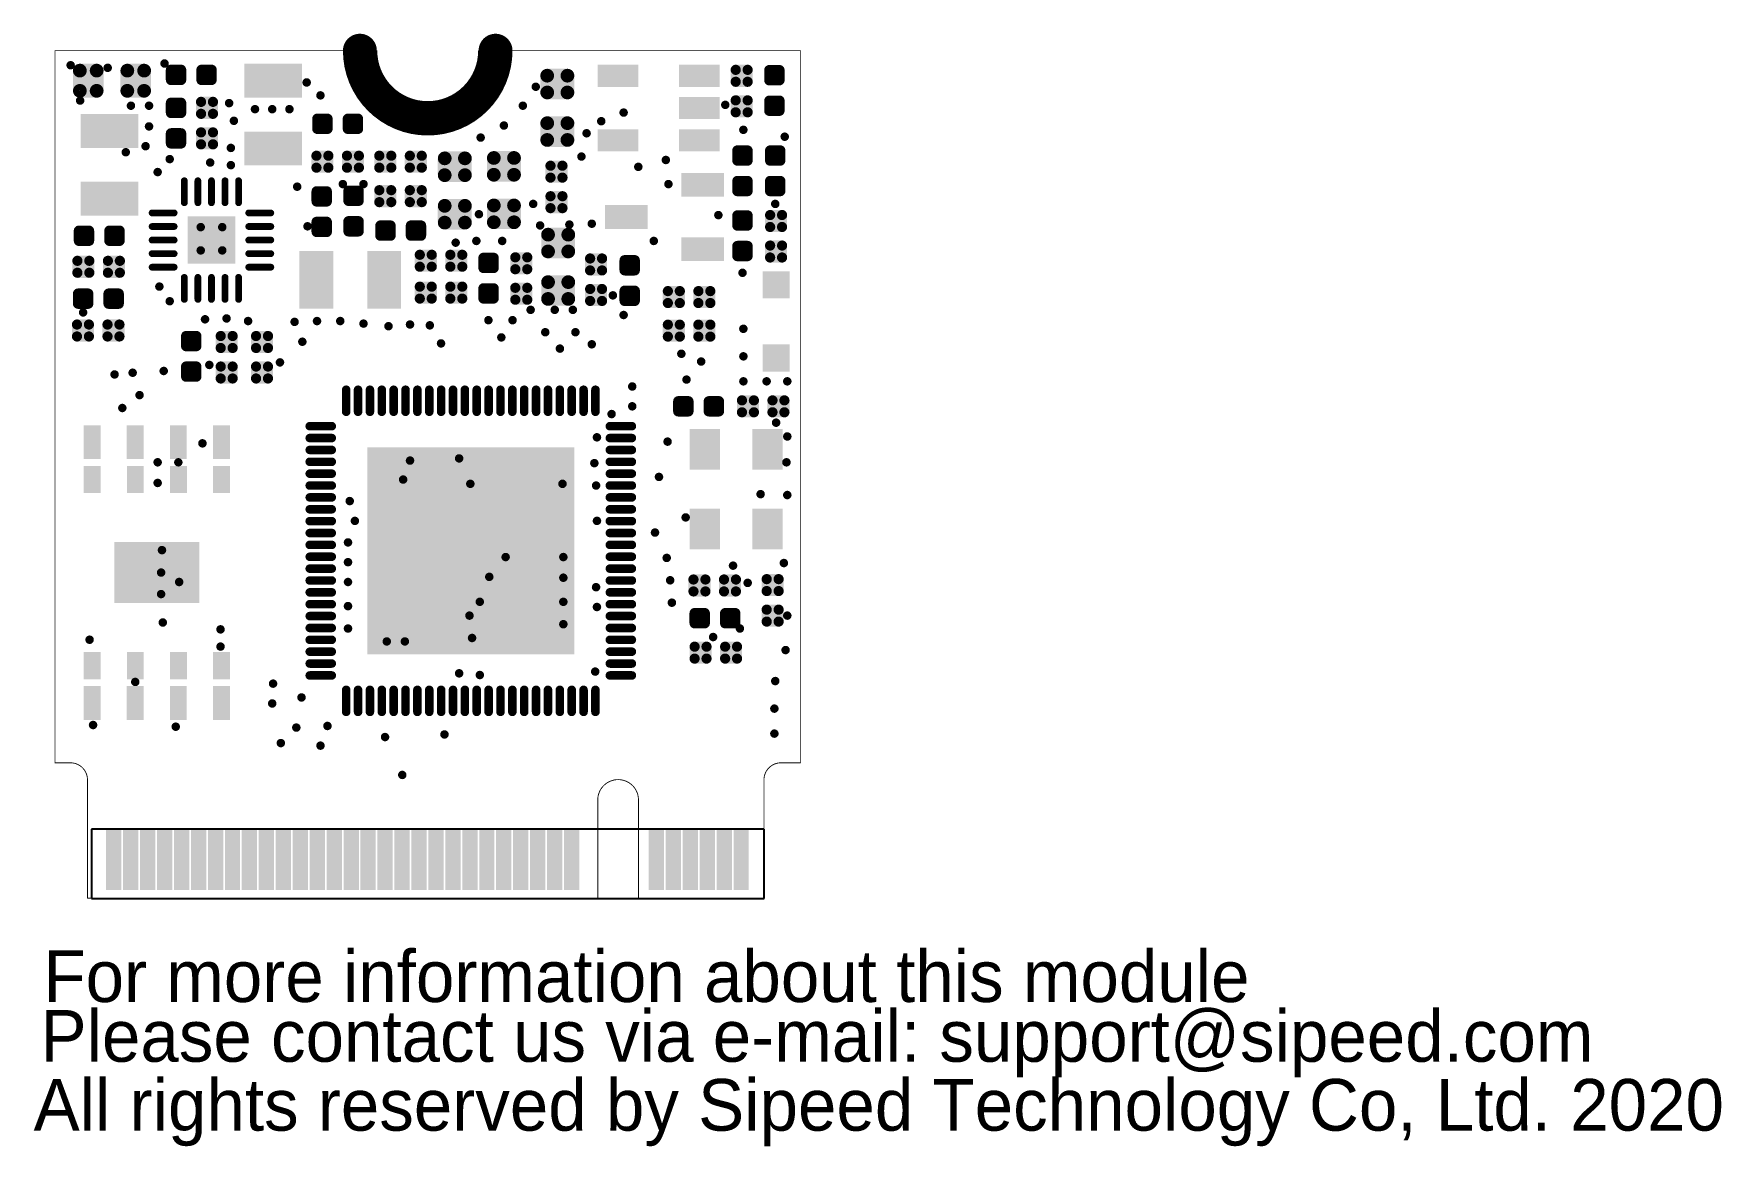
# Model space of a CAD drawing. Header units: millimetres. Extents: x 119.3 to 169.1, y 66.2 to 99.
import ezdxf

# ---------------------------------------------------------------- set-up
doc = ezdxf.new("R2010")
doc.units = ezdxf.units.MM
for name, color, linetype in [('KeepOutLayer', 6, 'Continuous'), ('TopSolder', 216, 'Continuous'), ('ViaHoleLayer', 16, 'Continuous')]:
    doc.layers.add(name, color=color, linetype=linetype)

msp = doc.modelspace()

# ---------------------------------------------------------------- texts
at = {"layer": 'KeepOutLayer'}
for s, p in [('For more information about this module', (119.592, 70.469)), ('Please contact us via e-mail: support@sipeed.com', (119.507, 68.707)), ('All rights reserved by Sipeed Technology Co, Ltd. 2020', (119.304, 66.675))]:
    msp.add_text(s, height=1.524, rotation=360, dxfattribs=at).set_placement(p)

# ---------------------------------------------------------------- blocks, each defined once
blk = doc.blocks.new('M2_67P0R50_MALE_6')
at = {"layer": 'TopSolder'}
for p, q in [((-0.676, 1.247), (-0.679, -0.8)), ((19.155, 1.247), (-0.676, 1.247)), ((19.158, -0.8), (19.155, 1.247)), ((-0.679, -0.8), (19.158, -0.8)), ((19.158, -0.8), (19.158, -0.8))]:
    blk.add_line(p, q, dxfattribs=at)
for points in [[(-0.226, -0.805), (0.225, -0.805), (-0.226, 0.996), (0.225, 0.996)], [(0.274, -0.805), (0.725, -0.805), (0.274, 0.996), (0.725, 0.996)], [(0.774, -0.805), (1.225, -0.805), (0.774, 0.996), (1.225, 0.996)], [(1.274, -0.805), (1.725, -0.805), (1.274, 0.996), (1.725, 0.996)], [(1.774, -0.805), (2.225, -0.805), (1.774, 0.996), (2.225, 0.996)], [(2.274, -0.805), (2.725, -0.805), (2.274, 0.996), (2.725, 0.996)], [(4.774, -0.805), (5.225, -0.805), (4.774, 0.996), (5.225, 0.996)], [(5.274, -0.805), (5.725, -0.805), (5.274, 0.996), (5.725, 0.996)], [(5.774, -0.805), (6.225, -0.805), (5.774, 0.996), (6.225, 0.996)], [(6.274, -0.805), (6.725, -0.805), (6.274, 0.996), (6.725, 0.996)], [(6.774, -0.805), (7.225, -0.805), (6.774, 0.996), (7.225, 0.996)], [(7.274, -0.805), (7.725, -0.805), (7.274, 0.996), (7.725, 0.996)], [(7.774, -0.805), (8.225, -0.805), (7.774, 0.996), (8.225, 0.996)], [(8.274, -0.805), (8.725, -0.805), (8.274, 0.996), (8.725, 0.996)], [(8.774, -0.805), (9.225, -0.805), (8.774, 0.996), (9.225, 0.996)], [(9.274, -0.805), (9.725, -0.805), (9.274, 0.996), (9.725, 0.996)], [(9.774, -0.805), (10.225, -0.805), (9.774, 0.996), (10.225, 0.996)], [(10.274, -0.805), (10.725, -0.805), (10.274, 0.996), (10.725, 0.996)], [(10.774, -0.805), (11.225, -0.805), (10.774, 0.996), (11.225, 0.996)], [(11.274, -0.805), (11.725, -0.805), (11.274, 0.996), (11.725, 0.996)], [(11.774, -0.805), (12.225, -0.805), (11.774, 0.996), (12.225, 0.996)], [(12.274, -0.805), (12.725, -0.805), (12.274, 0.996), (12.725, 0.996)], [(12.774, -0.805), (13.225, -0.805), (12.774, 0.996), (13.225, 0.996)], [(13.274, -0.805), (13.725, -0.805), (13.274, 0.996), (13.725, 0.996)], [(13.774, -0.805), (14.225, -0.805), (13.774, 0.996), (14.225, 0.996)], [(14.274, -0.805), (14.725, -0.805), (14.274, 0.996), (14.725, 0.996)], [(14.774, -0.805), (15.225, -0.805), (14.774, 0.996), (15.225, 0.996)], [(15.274, -0.805), (15.725, -0.805), (15.274, 0.996), (15.725, 0.996)], [(15.774, -0.805), (16.225, -0.805), (15.774, 0.996), (16.225, 0.996)], [(16.274, -0.805), (16.725, -0.805), (16.274, 0.996), (16.725, 0.996)], [(16.774, -0.805), (17.225, -0.805), (16.774, 0.996), (17.225, 0.996)], [(17.274, -0.805), (17.725, -0.805), (17.274, 0.996), (17.725, 0.996)], [(17.774, -0.805), (18.225, -0.805), (17.774, 0.996), (18.225, 0.996)], [(18.274, -0.805), (18.725, -0.805), (18.274, 0.996), (18.725, 0.996)]]:
    blk.add_solid(points, dxfattribs=at)
blk = doc.blocks.new('R0402_7')
at = {"layer": 'TopSolder', "const_width": 0.151}
for points in [[(-0.675, 0.15, 1), (-0.525, 0.15, 1)], [(-0.675, -0.15, 1), (-0.525, -0.15, 1)], [(-0.375, 0.15, 1), (-0.225, 0.15, 1)], [(-0.375, -0.15, 1), (-0.225, -0.15, 1)], [(0.225, 0.15, 1), (0.375, 0.15, 1)], [(0.225, -0.15, 1), (0.375, -0.15, 1)], [(0.525, 0.15, 1), (0.675, 0.15, 1)], [(0.525, -0.15, 1), (0.675, -0.15, 1)]]:
    blk.add_lwpolyline(points, format="xyb", close=True, dxfattribs=at)
at = {"layer": 'TopSolder'}
for points in [[(-0.751, -0.15), (-0.149, -0.15), (-0.751, 0.15), (-0.149, 0.15)], [(-0.6, -0.301), (-0.3, -0.301), (-0.6, 0.301), (-0.3, 0.301)], [(0.149, -0.15), (0.751, -0.15), (0.149, 0.15), (0.751, 0.15)], [(0.3, -0.301), (0.6, -0.301), (0.3, 0.301), (0.6, 0.301)]]:
    blk.add_solid(points, dxfattribs=at)
blk = doc.blocks.new('QFN20_3_3_8')
at = {"layer": 'TopSolder', "const_width": 0.2}
for points in [[(-0.8, 1.75), (-0.8, 1.1)], [(-0.4, 1.75), (-0.4, 1.1)], [(0, 1.75), (0, 1.1)], [(0.4, 1.75), (0.4, 1.1)], [(0.8, 1.75), (0.8, 1.1)], [(-1.75, 0.8), (-1.1, 0.8)], [(-1.75, 0.4), (-1.1, 0.4)], [(1.1, 0.8), (1.75, 0.8)], [(1.1, 0.4), (1.75, 0.4)], [(-1.75, 0), (-1.1, 0)], [(1.1, 0), (1.75, 0)], [(-1.75, -0.4), (-1.1, -0.4)], [(1.1, -0.4), (1.75, -0.4)], [(-1.75, -0.8), (-1.1, -0.8)], [(1.1, -0.8), (1.75, -0.8)], [(-0.8, -1.1), (-0.8, -1.75)], [(-0.4, -1.1), (-0.4, -1.75)], [(0, -1.1), (0, -1.75)], [(0.4, -1.1), (0.4, -1.75)], [(0.8, -1.1), (0.8, -1.75)]]:
    blk.add_lwpolyline(points, dxfattribs=at)
at = {"layer": 'TopSolder', "const_width": 0.1}
for points in [[(-0.85, 1.75, 1), (-0.75, 1.75, 1)], [(-0.45, 1.75, 1), (-0.35, 1.75, 1)], [(-0.05, 1.75, 1), (0.05, 1.75, 1)], [(0.35, 1.75, 1), (0.45, 1.75, 1)], [(0.75, 1.75, 1), (0.85, 1.75, 1)], [(-0.85, 1.1, 1), (-0.75, 1.1, 1)], [(-0.45, 1.1, 1), (-0.35, 1.1, 1)], [(-0.05, 1.1, 1), (0.05, 1.1, 1)], [(0.35, 1.1, 1), (0.45, 1.1, 1)], [(0.75, 1.1, 1), (0.85, 1.1, 1)], [(-1.8, 0.8, 1), (-1.7, 0.8, 1)], [(-1.8, 0.4, 1), (-1.7, 0.4, 1)], [(-1.15, 0.8, 1), (-1.05, 0.8, 1)], [(-1.15, 0.4, 1), (-1.05, 0.4, 1)], [(1.05, 0.8, 1), (1.15, 0.8, 1)], [(1.05, 0.4, 1), (1.15, 0.4, 1)], [(1.7, 0.8, 1), (1.8, 0.8, 1)], [(1.7, 0.4, 1), (1.8, 0.4, 1)], [(-1.8, 0, 1), (-1.7, 0, 1)], [(-1.15, 0, 1), (-1.05, 0, 1)], [(1.05, 0, 1), (1.15, 0, 1)], [(1.7, 0, 1), (1.8, 0, 1)], [(-1.8, -0.4, 1), (-1.7, -0.4, 1)], [(-1.15, -0.4, 1), (-1.05, -0.4, 1)], [(1.05, -0.4, 1), (1.15, -0.4, 1)], [(1.7, -0.4, 1), (1.8, -0.4, 1)], [(-1.8, -0.8, 1), (-1.7, -0.8, 1)], [(-1.15, -0.8, 1), (-1.05, -0.8, 1)], [(1.05, -0.8, 1), (1.15, -0.8, 1)], [(1.7, -0.8, 1), (1.8, -0.8, 1)], [(-0.85, -1.1, 1), (-0.75, -1.1, 1)], [(-0.45, -1.1, 1), (-0.35, -1.1, 1)], [(-0.05, -1.1, 1), (0.05, -1.1, 1)], [(0.35, -1.1, 1), (0.45, -1.1, 1)], [(0.75, -1.1, 1), (0.85, -1.1, 1)], [(-0.85, -1.75, 1), (-0.75, -1.75, 1)], [(-0.45, -1.75, 1), (-0.35, -1.75, 1)], [(-0.05, -1.75, 1), (0.05, -1.75, 1)], [(0.35, -1.75, 1), (0.45, -1.75, 1)], [(0.75, -1.75, 1), (0.85, -1.75, 1)]]:
    blk.add_lwpolyline(points, format="xyb", close=True, dxfattribs=at)
at = {"layer": 'TopSolder'}
blk.add_solid([(-0.7, -0.7), (0.7, -0.7), (-0.7, 0.7), (0.7, 0.7)], dxfattribs=at)
blk = doc.blocks.new('R0402_11')
at = {"layer": 'TopSolder', "const_width": 0.151}
for points in [[(-0.675, 0.15, 1), (-0.525, 0.15, 1)], [(-0.675, -0.15, 1), (-0.525, -0.15, 1)], [(-0.375, 0.15, 1), (-0.225, 0.15, 1)], [(-0.375, -0.15, 1), (-0.225, -0.15, 1)], [(0.225, 0.15, 1), (0.375, 0.15, 1)], [(0.225, -0.15, 1), (0.375, -0.15, 1)], [(0.525, 0.15, 1), (0.675, 0.15, 1)], [(0.525, -0.15, 1), (0.675, -0.15, 1)]]:
    blk.add_lwpolyline(points, format="xyb", close=True, dxfattribs=at)
at = {"layer": 'TopSolder'}
for points in [[(-0.751, -0.15), (-0.149, -0.15), (-0.751, 0.15), (-0.149, 0.15)], [(-0.6, -0.301), (-0.3, -0.301), (-0.6, 0.301), (-0.3, 0.301)], [(0.149, -0.15), (0.751, -0.15), (0.149, 0.15), (0.751, 0.15)], [(0.3, -0.301), (0.6, -0.301), (0.3, 0.301), (0.6, 0.301)]]:
    blk.add_solid(points, dxfattribs=at)
blk = doc.blocks.new('R0402_12')
at = {"layer": 'TopSolder', "const_width": 0.151}
for points in [[(-0.675, 0.15, 1), (-0.525, 0.15, 1)], [(-0.675, -0.15, 1), (-0.525, -0.15, 1)], [(-0.375, 0.15, 1), (-0.225, 0.15, 1)], [(-0.375, -0.15, 1), (-0.225, -0.15, 1)], [(0.225, 0.15, 1), (0.375, 0.15, 1)], [(0.225, -0.15, 1), (0.375, -0.15, 1)], [(0.525, 0.15, 1), (0.675, 0.15, 1)], [(0.525, -0.15, 1), (0.675, -0.15, 1)]]:
    blk.add_lwpolyline(points, format="xyb", close=True, dxfattribs=at)
at = {"layer": 'TopSolder'}
for points in [[(-0.751, -0.15), (-0.149, -0.15), (-0.751, 0.15), (-0.149, 0.15)], [(-0.6, -0.301), (-0.3, -0.301), (-0.6, 0.301), (-0.3, 0.301)], [(0.149, -0.15), (0.751, -0.15), (0.149, 0.15), (0.751, 0.15)], [(0.3, -0.301), (0.6, -0.301), (0.3, 0.301), (0.6, 0.301)]]:
    blk.add_solid(points, dxfattribs=at)
blk = doc.blocks.new('R0402_13')
at = {"layer": 'TopSolder', "const_width": 0.151}
for points in [[(-0.675, 0.15, 1), (-0.525, 0.15, 1)], [(-0.675, -0.15, 1), (-0.525, -0.15, 1)], [(-0.375, 0.15, 1), (-0.225, 0.15, 1)], [(-0.375, -0.15, 1), (-0.225, -0.15, 1)], [(0.225, 0.15, 1), (0.375, 0.15, 1)], [(0.225, -0.15, 1), (0.375, -0.15, 1)], [(0.525, 0.15, 1), (0.675, 0.15, 1)], [(0.525, -0.15, 1), (0.675, -0.15, 1)]]:
    blk.add_lwpolyline(points, format="xyb", close=True, dxfattribs=at)
at = {"layer": 'TopSolder'}
for points in [[(-0.751, -0.15), (-0.149, -0.15), (-0.751, 0.15), (-0.149, 0.15)], [(-0.6, -0.301), (-0.3, -0.301), (-0.6, 0.301), (-0.3, 0.301)], [(0.149, -0.15), (0.751, -0.15), (0.149, 0.15), (0.751, 0.15)], [(0.3, -0.301), (0.6, -0.301), (0.3, 0.301), (0.6, 0.301)]]:
    blk.add_solid(points, dxfattribs=at)
blk = doc.blocks.new('R0402_14')
at = {"layer": 'TopSolder', "const_width": 0.151}
for points in [[(-0.675, 0.15, 1), (-0.525, 0.15, 1)], [(-0.675, -0.15, 1), (-0.525, -0.15, 1)], [(-0.375, 0.15, 1), (-0.225, 0.15, 1)], [(-0.375, -0.15, 1), (-0.225, -0.15, 1)], [(0.225, 0.15, 1), (0.375, 0.15, 1)], [(0.225, -0.15, 1), (0.375, -0.15, 1)], [(0.525, 0.15, 1), (0.675, 0.15, 1)], [(0.525, -0.15, 1), (0.675, -0.15, 1)]]:
    blk.add_lwpolyline(points, format="xyb", close=True, dxfattribs=at)
at = {"layer": 'TopSolder'}
for points in [[(-0.751, -0.15), (-0.149, -0.15), (-0.751, 0.15), (-0.149, 0.15)], [(-0.6, -0.301), (-0.3, -0.301), (-0.6, 0.301), (-0.3, 0.301)], [(0.149, -0.15), (0.751, -0.15), (0.149, 0.15), (0.751, 0.15)], [(0.3, -0.301), (0.6, -0.301), (0.3, 0.301), (0.6, 0.301)]]:
    blk.add_solid(points, dxfattribs=at)
blk = doc.blocks.new('R0402_15')
at = {"layer": 'TopSolder', "const_width": 0.151}
for points in [[(-0.675, 0.15, 1), (-0.525, 0.15, 1)], [(-0.675, -0.15, 1), (-0.525, -0.15, 1)], [(-0.375, 0.15, 1), (-0.225, 0.15, 1)], [(-0.375, -0.15, 1), (-0.225, -0.15, 1)], [(0.225, 0.15, 1), (0.375, 0.15, 1)], [(0.225, -0.15, 1), (0.375, -0.15, 1)], [(0.525, 0.15, 1), (0.675, 0.15, 1)], [(0.525, -0.15, 1), (0.675, -0.15, 1)]]:
    blk.add_lwpolyline(points, format="xyb", close=True, dxfattribs=at)
at = {"layer": 'TopSolder'}
for points in [[(-0.751, -0.15), (-0.149, -0.15), (-0.751, 0.15), (-0.149, 0.15)], [(-0.6, -0.301), (-0.3, -0.301), (-0.6, 0.301), (-0.3, 0.301)], [(0.149, -0.15), (0.751, -0.15), (0.149, 0.15), (0.751, 0.15)], [(0.3, -0.301), (0.6, -0.301), (0.3, 0.301), (0.6, 0.301)]]:
    blk.add_solid(points, dxfattribs=at)
blk = doc.blocks.new('R0402_16')
at = {"layer": 'TopSolder', "const_width": 0.151}
for points in [[(-0.675, 0.15, 1), (-0.525, 0.15, 1)], [(-0.675, -0.15, 1), (-0.525, -0.15, 1)], [(-0.375, 0.15, 1), (-0.225, 0.15, 1)], [(-0.375, -0.15, 1), (-0.225, -0.15, 1)], [(0.225, 0.15, 1), (0.375, 0.15, 1)], [(0.225, -0.15, 1), (0.375, -0.15, 1)], [(0.525, 0.15, 1), (0.675, 0.15, 1)], [(0.525, -0.15, 1), (0.675, -0.15, 1)]]:
    blk.add_lwpolyline(points, format="xyb", close=True, dxfattribs=at)
at = {"layer": 'TopSolder'}
for points in [[(-0.751, -0.15), (-0.149, -0.15), (-0.751, 0.15), (-0.149, 0.15)], [(-0.6, -0.301), (-0.3, -0.301), (-0.6, 0.301), (-0.3, 0.301)], [(0.149, -0.15), (0.751, -0.15), (0.149, 0.15), (0.751, 0.15)], [(0.3, -0.301), (0.6, -0.301), (0.3, 0.301), (0.6, 0.301)]]:
    blk.add_solid(points, dxfattribs=at)
blk = doc.blocks.new('R0402_17')
at = {"layer": 'TopSolder', "const_width": 0.151}
for points in [[(-0.675, 0.15, 1), (-0.525, 0.15, 1)], [(-0.675, -0.15, 1), (-0.525, -0.15, 1)], [(-0.375, 0.15, 1), (-0.225, 0.15, 1)], [(-0.375, -0.15, 1), (-0.225, -0.15, 1)], [(0.225, 0.15, 1), (0.375, 0.15, 1)], [(0.225, -0.15, 1), (0.375, -0.15, 1)], [(0.525, 0.15, 1), (0.675, 0.15, 1)], [(0.525, -0.15, 1), (0.675, -0.15, 1)]]:
    blk.add_lwpolyline(points, format="xyb", close=True, dxfattribs=at)
at = {"layer": 'TopSolder'}
for points in [[(-0.751, -0.15), (-0.149, -0.15), (-0.751, 0.15), (-0.149, 0.15)], [(-0.6, -0.301), (-0.3, -0.301), (-0.6, 0.301), (-0.3, 0.301)], [(0.149, -0.15), (0.751, -0.15), (0.149, 0.15), (0.751, 0.15)], [(0.3, -0.301), (0.6, -0.301), (0.3, 0.301), (0.6, 0.301)]]:
    blk.add_solid(points, dxfattribs=at)
blk = doc.blocks.new('R0402_18')
at = {"layer": 'TopSolder', "const_width": 0.151}
for points in [[(-0.675, 0.15, 1), (-0.525, 0.15, 1)], [(-0.675, -0.15, 1), (-0.525, -0.15, 1)], [(-0.375, 0.15, 1), (-0.225, 0.15, 1)], [(-0.375, -0.15, 1), (-0.225, -0.15, 1)], [(0.225, 0.15, 1), (0.375, 0.15, 1)], [(0.225, -0.15, 1), (0.375, -0.15, 1)], [(0.525, 0.15, 1), (0.675, 0.15, 1)], [(0.525, -0.15, 1), (0.675, -0.15, 1)]]:
    blk.add_lwpolyline(points, format="xyb", close=True, dxfattribs=at)
at = {"layer": 'TopSolder'}
for points in [[(-0.751, -0.15), (-0.149, -0.15), (-0.751, 0.15), (-0.149, 0.15)], [(-0.6, -0.301), (-0.3, -0.301), (-0.6, 0.301), (-0.3, 0.301)], [(0.149, -0.15), (0.751, -0.15), (0.149, 0.15), (0.751, 0.15)], [(0.3, -0.301), (0.6, -0.301), (0.3, 0.301), (0.6, 0.301)]]:
    blk.add_solid(points, dxfattribs=at)
blk = doc.blocks.new('0806L_19')
at = {"layer": 'TopSolder'}
for points in [[(-0.5, -0.85), (0.5, -0.85), (-0.5, 0.85), (0.5, 0.85)], [(1.5, -0.85), (2.5, -0.85), (1.5, 0.85), (2.5, 0.85)]]:
    blk.add_solid(points, dxfattribs=at)
blk = doc.blocks.new('0806L_20')
at = {"layer": 'TopSolder'}
for points in [[(-0.5, -0.85), (0.5, -0.85), (-0.5, 0.85), (0.5, 0.85)], [(1.5, -0.85), (2.5, -0.85), (1.5, 0.85), (2.5, 0.85)]]:
    blk.add_solid(points, dxfattribs=at)
blk = doc.blocks.new('0806L_21')
at = {"layer": 'TopSolder'}
for points in [[(-0.5, -0.85), (0.5, -0.85), (-0.5, 0.85), (0.5, 0.85)], [(1.5, -0.85), (2.5, -0.85), (1.5, 0.85), (2.5, 0.85)]]:
    blk.add_solid(points, dxfattribs=at)
blk = doc.blocks.new('C0402_24')
at = {"layer": 'TopSolder', "const_width": 0.15}
for points in [[(-0.701, 0.176, 1), (-0.551, 0.176, 1)], [(-0.349, 0.176, 1), (-0.199, 0.176, 1)], [(0.199, 0.176, 1), (0.349, 0.176, 1)], [(0.551, 0.176, 1), (0.701, 0.176, 1)], [(-0.701, -0.176, 1), (-0.551, -0.176, 1)], [(-0.349, -0.176, 1), (-0.199, -0.176, 1)], [(0.199, -0.176, 1), (0.349, -0.176, 1)], [(0.551, -0.176, 1), (0.701, -0.176, 1)]]:
    blk.add_lwpolyline(points, format="xyb", close=True, dxfattribs=at)
at = {"layer": 'TopSolder'}
for points in [[(-0.776, -0.176), (-0.124, -0.176), (-0.776, 0.176), (-0.124, 0.176)], [(-0.626, -0.326), (-0.274, -0.326), (-0.626, 0.326), (-0.274, 0.326)], [(0.124, -0.176), (0.776, -0.176), (0.124, 0.176), (0.776, 0.176)], [(0.274, -0.326), (0.626, -0.326), (0.274, 0.326), (0.626, 0.326)]]:
    blk.add_solid(points, dxfattribs=at)
blk = doc.blocks.new('C0603_25')
at = {"layer": 'TopSolder', "const_width": 0.203}
for points in [[(-1.049, 0.298, 1), (-0.847, 0.298, 1)], [(-0.553, 0.298, 1), (-0.351, 0.298, 1)], [(0.351, 0.298, 1), (0.553, 0.298, 1)], [(0.847, 0.298, 1), (1.049, 0.298, 1)], [(-1.049, -0.298, 1), (-0.847, -0.298, 1)], [(-0.553, -0.298, 1), (-0.351, -0.298, 1)], [(0.351, -0.298, 1), (0.553, -0.298, 1)], [(0.847, -0.298, 1), (1.049, -0.298, 1)]]:
    blk.add_lwpolyline(points, format="xyb", close=True, dxfattribs=at)
at = {"layer": 'TopSolder'}
for points in [[(-0.452, -0.501), (-0.452, 0.501), (-0.948, -0.501), (-0.948, 0.501)], [(0.948, -0.501), (0.948, 0.501), (0.452, -0.501), (0.452, 0.501)], [(-0.249, -0.298), (-0.249, 0.298), (-1.151, -0.298), (-1.151, 0.298)], [(1.151, -0.298), (1.151, 0.298), (0.249, -0.298), (0.249, 0.298)]]:
    blk.add_solid(points, dxfattribs=at)
blk = doc.blocks.new('C0402_26')
at = {"layer": 'TopSolder', "const_width": 0.15}
for points in [[(-0.701, 0.176, 1), (-0.551, 0.176, 1)], [(-0.349, 0.176, 1), (-0.199, 0.176, 1)], [(0.199, 0.176, 1), (0.349, 0.176, 1)], [(0.551, 0.176, 1), (0.701, 0.176, 1)], [(-0.701, -0.176, 1), (-0.551, -0.176, 1)], [(-0.349, -0.176, 1), (-0.199, -0.176, 1)], [(0.199, -0.176, 1), (0.349, -0.176, 1)], [(0.551, -0.176, 1), (0.701, -0.176, 1)]]:
    blk.add_lwpolyline(points, format="xyb", close=True, dxfattribs=at)
at = {"layer": 'TopSolder'}
for points in [[(-0.776, -0.176), (-0.124, -0.176), (-0.776, 0.176), (-0.124, 0.176)], [(-0.626, -0.326), (-0.274, -0.326), (-0.626, 0.326), (-0.274, 0.326)], [(0.124, -0.176), (0.776, -0.176), (0.124, 0.176), (0.776, 0.176)], [(0.274, -0.326), (0.626, -0.326), (0.274, 0.326), (0.626, 0.326)]]:
    blk.add_solid(points, dxfattribs=at)
blk = doc.blocks.new('C0402_27')
at = {"layer": 'TopSolder', "const_width": 0.15}
for points in [[(-0.701, 0.176, 1), (-0.551, 0.176, 1)], [(-0.349, 0.176, 1), (-0.199, 0.176, 1)], [(0.199, 0.176, 1), (0.349, 0.176, 1)], [(0.551, 0.176, 1), (0.701, 0.176, 1)], [(-0.701, -0.176, 1), (-0.551, -0.176, 1)], [(-0.349, -0.176, 1), (-0.199, -0.176, 1)], [(0.199, -0.176, 1), (0.349, -0.176, 1)], [(0.551, -0.176, 1), (0.701, -0.176, 1)]]:
    blk.add_lwpolyline(points, format="xyb", close=True, dxfattribs=at)
at = {"layer": 'TopSolder'}
for points in [[(-0.776, -0.176), (-0.124, -0.176), (-0.776, 0.176), (-0.124, 0.176)], [(-0.626, -0.326), (-0.274, -0.326), (-0.626, 0.326), (-0.274, 0.326)], [(0.124, -0.176), (0.776, -0.176), (0.124, 0.176), (0.776, 0.176)], [(0.274, -0.326), (0.626, -0.326), (0.274, 0.326), (0.626, 0.326)]]:
    blk.add_solid(points, dxfattribs=at)
blk = doc.blocks.new('C0402_31')
at = {"layer": 'TopSolder', "const_width": 0.15}
for points in [[(-0.701, 0.176, 1), (-0.551, 0.176, 1)], [(-0.349, 0.176, 1), (-0.199, 0.176, 1)], [(0.199, 0.176, 1), (0.349, 0.176, 1)], [(0.551, 0.176, 1), (0.701, 0.176, 1)], [(-0.701, -0.176, 1), (-0.551, -0.176, 1)], [(-0.349, -0.176, 1), (-0.199, -0.176, 1)], [(0.199, -0.176, 1), (0.349, -0.176, 1)], [(0.551, -0.176, 1), (0.701, -0.176, 1)]]:
    blk.add_lwpolyline(points, format="xyb", close=True, dxfattribs=at)
at = {"layer": 'TopSolder'}
for points in [[(-0.776, -0.176), (-0.124, -0.176), (-0.776, 0.176), (-0.124, 0.176)], [(-0.626, -0.326), (-0.274, -0.326), (-0.626, 0.326), (-0.274, 0.326)], [(0.124, -0.176), (0.776, -0.176), (0.124, 0.176), (0.776, 0.176)], [(0.274, -0.326), (0.626, -0.326), (0.274, 0.326), (0.626, 0.326)]]:
    blk.add_solid(points, dxfattribs=at)
blk = doc.blocks.new('C0603_32')
at = {"layer": 'TopSolder', "const_width": 0.203}
for points in [[(-1.049, 0.298, 1), (-0.847, 0.298, 1)], [(-0.553, 0.298, 1), (-0.351, 0.298, 1)], [(0.351, 0.298, 1), (0.553, 0.298, 1)], [(0.847, 0.298, 1), (1.049, 0.298, 1)], [(-1.049, -0.298, 1), (-0.847, -0.298, 1)], [(-0.553, -0.298, 1), (-0.351, -0.298, 1)], [(0.351, -0.298, 1), (0.553, -0.298, 1)], [(0.847, -0.298, 1), (1.049, -0.298, 1)]]:
    blk.add_lwpolyline(points, format="xyb", close=True, dxfattribs=at)
at = {"layer": 'TopSolder'}
for points in [[(-0.452, -0.501), (-0.452, 0.501), (-0.948, -0.501), (-0.948, 0.501)], [(0.948, -0.501), (0.948, 0.501), (0.452, -0.501), (0.452, 0.501)], [(-0.249, -0.298), (-0.249, 0.298), (-1.151, -0.298), (-1.151, 0.298)], [(1.151, -0.298), (1.151, 0.298), (0.249, -0.298), (0.249, 0.298)]]:
    blk.add_solid(points, dxfattribs=at)
blk = doc.blocks.new('XTAL_3225_34')
at = {"layer": 'TopSolder'}
for points in [[(0.825, 1.675), (0.825, 2.575), (-0.375, 1.675), (-0.375, 2.575)], [(3.175, 1.675), (3.175, 2.575), (1.975, 1.675), (1.975, 2.575)], [(0.825, -0.175), (0.825, 0.725), (-0.375, -0.175), (-0.375, 0.725)], [(3.175, -0.175), (3.175, 0.725), (1.975, -0.175), (1.975, 0.725)]]:
    blk.add_solid(points, dxfattribs=at)
blk = doc.blocks.new('QFN88_9X9_0_35_35')
at = {"layer": 'TopSolder', "const_width": 0.252}
for points in [[(-3.675, 4.75), (-3.675, 4.1)], [(-3.325, 4.75), (-3.325, 4.1)], [(-2.975, 4.75), (-2.975, 4.1)], [(-2.625, 4.75), (-2.625, 4.1)], [(-2.275, 4.75), (-2.275, 4.1)], [(-1.925, 4.75), (-1.925, 4.1)], [(-1.575, 4.75), (-1.575, 4.1)], [(-1.225, 4.75), (-1.225, 4.1)], [(-0.875, 4.75), (-0.875, 4.1)], [(-0.525, 4.75), (-0.525, 4.1)], [(-0.175, 4.75), (-0.175, 4.1)], [(0.175, 4.75), (0.175, 4.1)], [(0.525, 4.75), (0.525, 4.1)], [(0.875, 4.75), (0.875, 4.1)], [(1.225, 4.75), (1.225, 4.1)], [(1.575, 4.75), (1.575, 4.1)], [(1.925, 4.75), (1.925, 4.1)], [(2.275, 4.75), (2.275, 4.1)], [(2.625, 4.75), (2.625, 4.1)], [(2.975, 4.75), (2.975, 4.1)], [(3.325, 4.75), (3.325, 4.1)], [(3.675, 4.75), (3.675, 4.1)], [(-4.75, 3.675), (-4.1, 3.675)], [(4.1, 3.675), (4.75, 3.675)], [(-4.75, 3.325), (-4.1, 3.325)], [(-4.75, 2.975), (-4.1, 2.975)], [(4.1, 3.325), (4.75, 3.325)], [(4.1, 2.975), (4.75, 2.975)], [(-4.75, 2.625), (-4.1, 2.625)], [(4.1, 2.625), (4.75, 2.625)], [(-4.75, 2.275), (-4.1, 2.275)], [(-4.75, 1.925), (-4.1, 1.925)], [(4.1, 2.275), (4.75, 2.275)], [(4.1, 1.925), (4.75, 1.925)], [(-4.75, 1.575), (-4.1, 1.575)], [(4.1, 1.575), (4.75, 1.575)], [(-4.75, 1.225), (-4.1, 1.225)], [(-4.75, 0.875), (-4.1, 0.875)], [(4.1, 1.225), (4.75, 1.225)], [(4.1, 0.875), (4.75, 0.875)], [(-4.75, 0.525), (-4.1, 0.525)], [(4.1, 0.525), (4.75, 0.525)], [(-4.75, 0.175), (-4.1, 0.175)], [(4.1, 0.175), (4.75, 0.175)], [(-4.75, -0.175), (-4.1, -0.175)], [(-4.75, -0.525), (-4.1, -0.525)], [(4.1, -0.175), (4.75, -0.175)], [(4.1, -0.525), (4.75, -0.525)], [(-4.75, -0.875), (-4.1, -0.875)], [(4.1, -0.875), (4.75, -0.875)], [(-4.75, -1.225), (-4.1, -1.225)], [(-4.75, -1.575), (-4.1, -1.575)], [(4.1, -1.225), (4.75, -1.225)], [(4.1, -1.575), (4.75, -1.575)], [(-4.75, -1.925), (-4.1, -1.925)], [(4.1, -1.925), (4.75, -1.925)], [(-4.75, -2.275), (-4.1, -2.275)], [(4.1, -2.275), (4.75, -2.275)], [(-4.75, -2.625), (-4.1, -2.625)], [(-4.75, -2.975), (-4.1, -2.975)], [(4.1, -2.625), (4.75, -2.625)], [(4.1, -2.975), (4.75, -2.975)], [(-4.75, -3.325), (-4.1, -3.325)], [(4.1, -3.325), (4.75, -3.325)], [(-4.75, -3.675), (-4.1, -3.675)], [(-3.675, -4.1), (-3.675, -4.75)], [(-3.325, -4.1), (-3.325, -4.75)], [(-2.975, -4.1), (-2.975, -4.75)], [(-2.625, -4.1), (-2.625, -4.75)], [(-2.275, -4.1), (-2.275, -4.75)], [(-1.925, -4.1), (-1.925, -4.75)], [(-1.575, -4.1), (-1.575, -4.75)], [(-1.225, -4.1), (-1.225, -4.75)], [(-0.875, -4.1), (-0.875, -4.75)], [(-0.525, -4.1), (-0.525, -4.75)], [(-0.175, -4.1), (-0.175, -4.75)], [(0.175, -4.1), (0.175, -4.75)], [(0.525, -4.1), (0.525, -4.75)], [(0.875, -4.1), (0.875, -4.75)], [(1.225, -4.1), (1.225, -4.75)], [(1.575, -4.1), (1.575, -4.75)], [(1.925, -4.1), (1.925, -4.75)], [(2.275, -4.1), (2.275, -4.75)], [(2.625, -4.1), (2.625, -4.75)], [(2.975, -4.1), (2.975, -4.75)], [(3.325, -4.1), (3.325, -4.75)], [(3.675, -4.1), (3.675, -4.75)], [(4.1, -3.675), (4.75, -3.675)]]:
    blk.add_lwpolyline(points, dxfattribs=at)
at = {"layer": 'TopSolder', "const_width": 0.126}
for points in [[(-3.738, 4.75, 1), (-3.612, 4.75, 1)], [(-3.388, 4.75, 1), (-3.262, 4.75, 1)], [(-3.038, 4.75, 1), (-2.912, 4.75, 1)], [(-2.688, 4.75, 1), (-2.562, 4.75, 1)], [(-2.338, 4.75, 1), (-2.212, 4.75, 1)], [(-1.988, 4.75, 1), (-1.862, 4.75, 1)], [(-1.638, 4.75, 1), (-1.512, 4.75, 1)], [(-1.288, 4.75, 1), (-1.162, 4.75, 1)], [(-0.938, 4.75, 1), (-0.812, 4.75, 1)], [(-0.588, 4.75, 1), (-0.462, 4.75, 1)], [(-0.238, 4.75, 1), (-0.112, 4.75, 1)], [(0.112, 4.75, 1), (0.238, 4.75, 1)], [(0.462, 4.75, 1), (0.588, 4.75, 1)], [(0.812, 4.75, 1), (0.938, 4.75, 1)], [(1.162, 4.75, 1), (1.288, 4.75, 1)], [(1.512, 4.75, 1), (1.638, 4.75, 1)], [(1.862, 4.75, 1), (1.988, 4.75, 1)], [(2.212, 4.75, 1), (2.338, 4.75, 1)], [(2.562, 4.75, 1), (2.688, 4.75, 1)], [(2.912, 4.75, 1), (3.038, 4.75, 1)], [(3.262, 4.75, 1), (3.388, 4.75, 1)], [(3.612, 4.75, 1), (3.738, 4.75, 1)], [(-3.738, 4.1, 1), (-3.612, 4.1, 1)], [(-3.388, 4.1, 1), (-3.262, 4.1, 1)], [(-3.038, 4.1, 1), (-2.912, 4.1, 1)], [(-2.688, 4.1, 1), (-2.562, 4.1, 1)], [(-2.338, 4.1, 1), (-2.212, 4.1, 1)], [(-1.988, 4.1, 1), (-1.862, 4.1, 1)], [(-1.638, 4.1, 1), (-1.512, 4.1, 1)], [(-1.288, 4.1, 1), (-1.162, 4.1, 1)], [(-0.938, 4.1, 1), (-0.812, 4.1, 1)], [(-0.588, 4.1, 1), (-0.462, 4.1, 1)], [(-0.238, 4.1, 1), (-0.112, 4.1, 1)], [(0.112, 4.1, 1), (0.238, 4.1, 1)], [(0.462, 4.1, 1), (0.588, 4.1, 1)], [(0.812, 4.1, 1), (0.938, 4.1, 1)], [(1.162, 4.1, 1), (1.288, 4.1, 1)], [(1.512, 4.1, 1), (1.638, 4.1, 1)], [(1.862, 4.1, 1), (1.988, 4.1, 1)], [(2.212, 4.1, 1), (2.338, 4.1, 1)], [(2.562, 4.1, 1), (2.688, 4.1, 1)], [(2.912, 4.1, 1), (3.038, 4.1, 1)], [(3.262, 4.1, 1), (3.388, 4.1, 1)], [(3.612, 4.1, 1), (3.738, 4.1, 1)], [(-4.813, 3.675, 1), (-4.687, 3.675, 1)], [(-4.163, 3.675, 1), (-4.037, 3.675, 1)], [(4.037, 3.675, 1), (4.163, 3.675, 1)], [(4.687, 3.675, 1), (4.813, 3.675, 1)], [(-4.813, 3.325, 1), (-4.687, 3.325, 1)], [(-4.813, 2.975, 1), (-4.687, 2.975, 1)], [(-4.163, 3.325, 1), (-4.037, 3.325, 1)], [(-4.163, 2.975, 1), (-4.037, 2.975, 1)], [(4.037, 3.325, 1), (4.163, 3.325, 1)], [(4.037, 2.975, 1), (4.163, 2.975, 1)], [(4.687, 3.325, 1), (4.813, 3.325, 1)], [(4.687, 2.975, 1), (4.813, 2.975, 1)], [(-4.813, 2.625, 1), (-4.687, 2.625, 1)], [(-4.163, 2.625, 1), (-4.037, 2.625, 1)], [(4.037, 2.625, 1), (4.163, 2.625, 1)], [(4.687, 2.625, 1), (4.813, 2.625, 1)], [(-4.813, 2.275, 1), (-4.687, 2.275, 1)], [(-4.813, 1.925, 1), (-4.687, 1.925, 1)], [(-4.163, 2.275, 1), (-4.037, 2.275, 1)], [(-4.163, 1.925, 1), (-4.037, 1.925, 1)], [(4.037, 2.275, 1), (4.163, 2.275, 1)], [(4.037, 1.925, 1), (4.163, 1.925, 1)], [(4.687, 2.275, 1), (4.813, 2.275, 1)], [(4.687, 1.925, 1), (4.813, 1.925, 1)], [(-4.813, 1.575, 1), (-4.687, 1.575, 1)], [(-4.163, 1.575, 1), (-4.037, 1.575, 1)], [(4.037, 1.575, 1), (4.163, 1.575, 1)], [(4.687, 1.575, 1), (4.813, 1.575, 1)], [(-4.813, 1.225, 1), (-4.687, 1.225, 1)], [(-4.813, 0.875, 1), (-4.687, 0.875, 1)], [(-4.163, 1.225, 1), (-4.037, 1.225, 1)], [(-4.163, 0.875, 1), (-4.037, 0.875, 1)], [(4.037, 1.225, 1), (4.163, 1.225, 1)], [(4.037, 0.875, 1), (4.163, 0.875, 1)], [(4.687, 1.225, 1), (4.813, 1.225, 1)], [(4.687, 0.875, 1), (4.813, 0.875, 1)], [(-4.813, 0.525, 1), (-4.687, 0.525, 1)], [(-4.163, 0.525, 1), (-4.037, 0.525, 1)], [(4.037, 0.525, 1), (4.163, 0.525, 1)], [(4.687, 0.525, 1), (4.813, 0.525, 1)], [(-4.813, 0.175, 1), (-4.687, 0.175, 1)], [(-4.163, 0.175, 1), (-4.037, 0.175, 1)], [(4.037, 0.175, 1), (4.163, 0.175, 1)], [(4.687, 0.175, 1), (4.813, 0.175, 1)], [(-4.813, -0.175, 1), (-4.687, -0.175, 1)], [(-4.813, -0.525, 1), (-4.687, -0.525, 1)], [(-4.163, -0.175, 1), (-4.037, -0.175, 1)], [(-4.163, -0.525, 1), (-4.037, -0.525, 1)], [(4.037, -0.175, 1), (4.163, -0.175, 1)], [(4.037, -0.525, 1), (4.163, -0.525, 1)], [(4.687, -0.175, 1), (4.813, -0.175, 1)], [(4.687, -0.525, 1), (4.813, -0.525, 1)], [(-4.813, -0.875, 1), (-4.687, -0.875, 1)], [(-4.163, -0.875, 1), (-4.037, -0.875, 1)], [(4.037, -0.875, 1), (4.163, -0.875, 1)], [(4.687, -0.875, 1), (4.813, -0.875, 1)], [(-4.813, -1.225, 1), (-4.687, -1.225, 1)], [(-4.813, -1.575, 1), (-4.687, -1.575, 1)], [(-4.163, -1.225, 1), (-4.037, -1.225, 1)], [(-4.163, -1.575, 1), (-4.037, -1.575, 1)], [(4.037, -1.225, 1), (4.163, -1.225, 1)], [(4.037, -1.575, 1), (4.163, -1.575, 1)], [(4.687, -1.225, 1), (4.813, -1.225, 1)], [(4.687, -1.575, 1), (4.813, -1.575, 1)], [(-4.813, -1.925, 1), (-4.687, -1.925, 1)], [(-4.163, -1.925, 1), (-4.037, -1.925, 1)], [(4.037, -1.925, 1), (4.163, -1.925, 1)], [(4.687, -1.925, 1), (4.813, -1.925, 1)], [(-4.813, -2.275, 1), (-4.687, -2.275, 1)], [(-4.163, -2.275, 1), (-4.037, -2.275, 1)], [(4.037, -2.275, 1), (4.163, -2.275, 1)], [(4.687, -2.275, 1), (4.813, -2.275, 1)], [(-4.813, -2.625, 1), (-4.687, -2.625, 1)], [(-4.813, -2.975, 1), (-4.687, -2.975, 1)], [(-4.163, -2.625, 1), (-4.037, -2.625, 1)], [(-4.163, -2.975, 1), (-4.037, -2.975, 1)], [(4.037, -2.625, 1), (4.163, -2.625, 1)], [(4.037, -2.975, 1), (4.163, -2.975, 1)], [(4.687, -2.625, 1), (4.813, -2.625, 1)], [(4.687, -2.975, 1), (4.813, -2.975, 1)], [(-4.813, -3.325, 1), (-4.687, -3.325, 1)], [(-4.163, -3.325, 1), (-4.037, -3.325, 1)], [(4.037, -3.325, 1), (4.163, -3.325, 1)], [(4.687, -3.325, 1), (4.813, -3.325, 1)], [(-4.813, -3.675, 1), (-4.687, -3.675, 1)], [(-4.163, -3.675, 1), (-4.037, -3.675, 1)], [(-3.738, -4.1, 1), (-3.612, -4.1, 1)], [(-3.388, -4.1, 1), (-3.262, -4.1, 1)], [(-3.038, -4.1, 1), (-2.912, -4.1, 1)], [(-2.688, -4.1, 1), (-2.562, -4.1, 1)], [(-2.338, -4.1, 1), (-2.212, -4.1, 1)], [(-1.988, -4.1, 1), (-1.862, -4.1, 1)], [(-1.638, -4.1, 1), (-1.512, -4.1, 1)], [(-1.288, -4.1, 1), (-1.162, -4.1, 1)], [(-0.938, -4.1, 1), (-0.812, -4.1, 1)], [(-0.588, -4.1, 1), (-0.462, -4.1, 1)], [(-0.238, -4.1, 1), (-0.112, -4.1, 1)], [(0.112, -4.1, 1), (0.238, -4.1, 1)], [(0.462, -4.1, 1), (0.588, -4.1, 1)], [(0.812, -4.1, 1), (0.938, -4.1, 1)], [(1.162, -4.1, 1), (1.288, -4.1, 1)], [(1.512, -4.1, 1), (1.638, -4.1, 1)], [(1.862, -4.1, 1), (1.988, -4.1, 1)], [(2.212, -4.1, 1), (2.338, -4.1, 1)], [(2.562, -4.1, 1), (2.688, -4.1, 1)], [(2.912, -4.1, 1), (3.038, -4.1, 1)], [(3.262, -4.1, 1), (3.388, -4.1, 1)], [(3.612, -4.1, 1), (3.738, -4.1, 1)], [(4.037, -3.675, 1), (4.163, -3.675, 1)], [(4.687, -3.675, 1), (4.813, -3.675, 1)], [(-3.738, -4.75, 1), (-3.612, -4.75, 1)], [(-3.388, -4.75, 1), (-3.262, -4.75, 1)], [(-3.038, -4.75, 1), (-2.912, -4.75, 1)], [(-2.688, -4.75, 1), (-2.562, -4.75, 1)], [(-2.338, -4.75, 1), (-2.212, -4.75, 1)], [(-1.988, -4.75, 1), (-1.862, -4.75, 1)], [(-1.638, -4.75, 1), (-1.512, -4.75, 1)], [(-1.288, -4.75, 1), (-1.162, -4.75, 1)], [(-0.938, -4.75, 1), (-0.812, -4.75, 1)], [(-0.588, -4.75, 1), (-0.462, -4.75, 1)], [(-0.238, -4.75, 1), (-0.112, -4.75, 1)], [(0.112, -4.75, 1), (0.238, -4.75, 1)], [(0.462, -4.75, 1), (0.588, -4.75, 1)], [(0.812, -4.75, 1), (0.938, -4.75, 1)], [(1.162, -4.75, 1), (1.288, -4.75, 1)], [(1.512, -4.75, 1), (1.638, -4.75, 1)], [(1.862, -4.75, 1), (1.988, -4.75, 1)], [(2.212, -4.75, 1), (2.338, -4.75, 1)], [(2.562, -4.75, 1), (2.688, -4.75, 1)], [(2.912, -4.75, 1), (3.038, -4.75, 1)], [(3.262, -4.75, 1), (3.388, -4.75, 1)], [(3.612, -4.75, 1), (3.738, -4.75, 1)]]:
    blk.add_lwpolyline(points, format="xyb", close=True, dxfattribs=at)
at = {"layer": 'TopSolder'}
blk.add_solid([(-3.051, -3.051), (3.051, -3.051), (-3.051, 3.051), (3.051, 3.051)], dxfattribs=at)
blk = doc.blocks.new('SOT23_5___36')
at = {"layer": 'TopSolder'}
for points in [[(-1.276, 0.601), (-0.624, 0.601), (-1.276, 1.803), (-0.624, 1.803)], [(0.624, 0.601), (1.276, 0.601), (0.624, 1.803), (1.276, 1.803)], [(-1.276, -1.803), (-0.624, -1.803), (-1.276, -0.601), (-0.624, -0.601)], [(-0.326, -1.803), (0.326, -1.803), (-0.326, -0.601), (0.326, -0.601)], [(0.624, -1.803), (1.276, -1.803), (0.624, -0.601), (1.276, -0.601)]]:
    blk.add_solid(points, dxfattribs=at)
blk = doc.blocks.new('WSON8_6_5__37')
at = {"layer": 'TopSolder'}
for points in [[(-3.296, 1.655), (-2.496, 1.655), (-3.296, 2.155), (-2.496, 2.155)], [(2.191, 1.655), (2.991, 1.655), (2.191, 2.155), (2.991, 2.155)], [(-3.296, 0.385), (-2.496, 0.385), (-3.296, 0.885), (-2.496, 0.885)], [(2.191, 0.385), (2.991, 0.385), (2.191, 0.885), (2.991, 0.885)], [(-3.296, -0.885), (-2.496, -0.885), (-3.296, -0.385), (-2.496, -0.385)], [(2.191, -0.885), (2.991, -0.885), (2.191, -0.385), (2.991, -0.385)], [(-3.296, -2.155), (-2.496, -2.155), (-3.296, -1.655), (-2.496, -1.655)], [(2.191, -2.155), (2.991, -2.155), (2.191, -1.655), (2.991, -1.655)]]:
    blk.add_solid(points, dxfattribs=at)
blk = doc.blocks.new('SOP8_200_38')
at = {"layer": 'TopSolder'}
for points in [[(-3.345, 1.655), (-3.345, 2.155), (-4.345, 1.655), (-4.345, 2.155)], [(4.345, 1.655), (4.345, 2.155), (3.345, 1.655), (3.345, 2.155)], [(0.9, 1.25), (-0.9, 1.25), (0.9, -1.25), (-0.9, -1.25)], [(-3.345, 0.385), (-3.345, 0.885), (-4.345, 0.385), (-4.345, 0.885)], [(4.345, 0.385), (4.345, 0.885), (3.345, 0.385), (3.345, 0.885)], [(-3.345, -0.885), (-3.345, -0.385), (-4.345, -0.885), (-4.345, -0.385)], [(4.345, -0.885), (4.345, -0.385), (3.345, -0.885), (3.345, -0.385)], [(-3.345, -2.155), (-3.345, -1.655), (-4.345, -2.155), (-4.345, -1.655)], [(4.345, -2.155), (4.345, -1.655), (3.345, -2.155), (3.345, -1.655)]]:
    blk.add_solid(points, dxfattribs=at)
blk = doc.blocks.new('R0402_42')
at = {"layer": 'TopSolder', "const_width": 0.151}
for points in [[(-0.675, 0.15, 1), (-0.525, 0.15, 1)], [(-0.675, -0.15, 1), (-0.525, -0.15, 1)], [(-0.375, 0.15, 1), (-0.225, 0.15, 1)], [(-0.375, -0.15, 1), (-0.225, -0.15, 1)], [(0.225, 0.15, 1), (0.375, 0.15, 1)], [(0.225, -0.15, 1), (0.375, -0.15, 1)], [(0.525, 0.15, 1), (0.675, 0.15, 1)], [(0.525, -0.15, 1), (0.675, -0.15, 1)]]:
    blk.add_lwpolyline(points, format="xyb", close=True, dxfattribs=at)
at = {"layer": 'TopSolder'}
for points in [[(-0.751, -0.15), (-0.149, -0.15), (-0.751, 0.15), (-0.149, 0.15)], [(-0.6, -0.301), (-0.3, -0.301), (-0.6, 0.301), (-0.3, 0.301)], [(0.149, -0.15), (0.751, -0.15), (0.149, 0.15), (0.751, 0.15)], [(0.3, -0.301), (0.6, -0.301), (0.3, 0.301), (0.6, 0.301)]]:
    blk.add_solid(points, dxfattribs=at)
blk = doc.blocks.new('R0402_43')
at = {"layer": 'TopSolder', "const_width": 0.151}
for points in [[(-0.675, 0.15, 1), (-0.525, 0.15, 1)], [(-0.675, -0.15, 1), (-0.525, -0.15, 1)], [(-0.375, 0.15, 1), (-0.225, 0.15, 1)], [(-0.375, -0.15, 1), (-0.225, -0.15, 1)], [(0.225, 0.15, 1), (0.375, 0.15, 1)], [(0.225, -0.15, 1), (0.375, -0.15, 1)], [(0.525, 0.15, 1), (0.675, 0.15, 1)], [(0.525, -0.15, 1), (0.675, -0.15, 1)]]:
    blk.add_lwpolyline(points, format="xyb", close=True, dxfattribs=at)
at = {"layer": 'TopSolder'}
for points in [[(-0.751, -0.15), (-0.149, -0.15), (-0.751, 0.15), (-0.149, 0.15)], [(-0.6, -0.301), (-0.3, -0.301), (-0.6, 0.301), (-0.3, 0.301)], [(0.149, -0.15), (0.751, -0.15), (0.149, 0.15), (0.751, 0.15)], [(0.3, -0.301), (0.6, -0.301), (0.3, 0.301), (0.6, 0.301)]]:
    blk.add_solid(points, dxfattribs=at)
blk = doc.blocks.new('R0402_44')
at = {"layer": 'TopSolder', "const_width": 0.151}
for points in [[(-0.675, 0.15, 1), (-0.525, 0.15, 1)], [(-0.675, -0.15, 1), (-0.525, -0.15, 1)], [(-0.375, 0.15, 1), (-0.225, 0.15, 1)], [(-0.375, -0.15, 1), (-0.225, -0.15, 1)], [(0.225, 0.15, 1), (0.375, 0.15, 1)], [(0.225, -0.15, 1), (0.375, -0.15, 1)], [(0.525, 0.15, 1), (0.675, 0.15, 1)], [(0.525, -0.15, 1), (0.675, -0.15, 1)]]:
    blk.add_lwpolyline(points, format="xyb", close=True, dxfattribs=at)
at = {"layer": 'TopSolder'}
for points in [[(-0.751, -0.15), (-0.149, -0.15), (-0.751, 0.15), (-0.149, 0.15)], [(-0.6, -0.301), (-0.3, -0.301), (-0.6, 0.301), (-0.3, 0.301)], [(0.149, -0.15), (0.751, -0.15), (0.149, 0.15), (0.751, 0.15)], [(0.3, -0.301), (0.6, -0.301), (0.3, 0.301), (0.6, 0.301)]]:
    blk.add_solid(points, dxfattribs=at)
blk = doc.blocks.new('R0402_45')
at = {"layer": 'TopSolder', "const_width": 0.151}
for points in [[(-0.675, 0.15, 1), (-0.525, 0.15, 1)], [(-0.675, -0.15, 1), (-0.525, -0.15, 1)], [(-0.375, 0.15, 1), (-0.225, 0.15, 1)], [(-0.375, -0.15, 1), (-0.225, -0.15, 1)], [(0.225, 0.15, 1), (0.375, 0.15, 1)], [(0.225, -0.15, 1), (0.375, -0.15, 1)], [(0.525, 0.15, 1), (0.675, 0.15, 1)], [(0.525, -0.15, 1), (0.675, -0.15, 1)]]:
    blk.add_lwpolyline(points, format="xyb", close=True, dxfattribs=at)
at = {"layer": 'TopSolder'}
for points in [[(-0.751, -0.15), (-0.149, -0.15), (-0.751, 0.15), (-0.149, 0.15)], [(-0.6, -0.301), (-0.3, -0.301), (-0.6, 0.301), (-0.3, 0.301)], [(0.149, -0.15), (0.751, -0.15), (0.149, 0.15), (0.751, 0.15)], [(0.3, -0.301), (0.6, -0.301), (0.3, 0.301), (0.6, 0.301)]]:
    blk.add_solid(points, dxfattribs=at)
blk = doc.blocks.new('R0402_46')
at = {"layer": 'TopSolder', "const_width": 0.151}
for points in [[(-0.675, 0.15, 1), (-0.525, 0.15, 1)], [(-0.675, -0.15, 1), (-0.525, -0.15, 1)], [(-0.375, 0.15, 1), (-0.225, 0.15, 1)], [(-0.375, -0.15, 1), (-0.225, -0.15, 1)], [(0.225, 0.15, 1), (0.375, 0.15, 1)], [(0.225, -0.15, 1), (0.375, -0.15, 1)], [(0.525, 0.15, 1), (0.675, 0.15, 1)], [(0.525, -0.15, 1), (0.675, -0.15, 1)]]:
    blk.add_lwpolyline(points, format="xyb", close=True, dxfattribs=at)
at = {"layer": 'TopSolder'}
for points in [[(-0.751, -0.15), (-0.149, -0.15), (-0.751, 0.15), (-0.149, 0.15)], [(-0.6, -0.301), (-0.3, -0.301), (-0.6, 0.301), (-0.3, 0.301)], [(0.149, -0.15), (0.751, -0.15), (0.149, 0.15), (0.751, 0.15)], [(0.3, -0.301), (0.6, -0.301), (0.3, 0.301), (0.6, 0.301)]]:
    blk.add_solid(points, dxfattribs=at)
blk = doc.blocks.new('R0402_48')
at = {"layer": 'TopSolder', "const_width": 0.151}
for points in [[(-0.675, 0.15, 1), (-0.525, 0.15, 1)], [(-0.675, -0.15, 1), (-0.525, -0.15, 1)], [(-0.375, 0.15, 1), (-0.225, 0.15, 1)], [(-0.375, -0.15, 1), (-0.225, -0.15, 1)], [(0.225, 0.15, 1), (0.375, 0.15, 1)], [(0.225, -0.15, 1), (0.375, -0.15, 1)], [(0.525, 0.15, 1), (0.675, 0.15, 1)], [(0.525, -0.15, 1), (0.675, -0.15, 1)]]:
    blk.add_lwpolyline(points, format="xyb", close=True, dxfattribs=at)
at = {"layer": 'TopSolder'}
for points in [[(-0.751, -0.15), (-0.149, -0.15), (-0.751, 0.15), (-0.149, 0.15)], [(-0.6, -0.301), (-0.3, -0.301), (-0.6, 0.301), (-0.3, 0.301)], [(0.149, -0.15), (0.751, -0.15), (0.149, 0.15), (0.751, 0.15)], [(0.3, -0.301), (0.6, -0.301), (0.3, 0.301), (0.6, 0.301)]]:
    blk.add_solid(points, dxfattribs=at)
blk = doc.blocks.new('R0402_50')
at = {"layer": 'TopSolder', "const_width": 0.151}
for points in [[(-0.675, 0.15, 1), (-0.525, 0.15, 1)], [(-0.675, -0.15, 1), (-0.525, -0.15, 1)], [(-0.375, 0.15, 1), (-0.225, 0.15, 1)], [(-0.375, -0.15, 1), (-0.225, -0.15, 1)], [(0.225, 0.15, 1), (0.375, 0.15, 1)], [(0.225, -0.15, 1), (0.375, -0.15, 1)], [(0.525, 0.15, 1), (0.675, 0.15, 1)], [(0.525, -0.15, 1), (0.675, -0.15, 1)]]:
    blk.add_lwpolyline(points, format="xyb", close=True, dxfattribs=at)
at = {"layer": 'TopSolder'}
for points in [[(-0.751, -0.15), (-0.149, -0.15), (-0.751, 0.15), (-0.149, 0.15)], [(-0.6, -0.301), (-0.3, -0.301), (-0.6, 0.301), (-0.3, 0.301)], [(0.149, -0.15), (0.751, -0.15), (0.149, 0.15), (0.751, 0.15)], [(0.3, -0.301), (0.6, -0.301), (0.3, 0.301), (0.6, 0.301)]]:
    blk.add_solid(points, dxfattribs=at)
blk = doc.blocks.new('R0402_54')
at = {"layer": 'TopSolder', "const_width": 0.151}
for points in [[(-0.675, 0.15, 1), (-0.525, 0.15, 1)], [(-0.675, -0.15, 1), (-0.525, -0.15, 1)], [(-0.375, 0.15, 1), (-0.225, 0.15, 1)], [(-0.375, -0.15, 1), (-0.225, -0.15, 1)], [(0.225, 0.15, 1), (0.375, 0.15, 1)], [(0.225, -0.15, 1), (0.375, -0.15, 1)], [(0.525, 0.15, 1), (0.675, 0.15, 1)], [(0.525, -0.15, 1), (0.675, -0.15, 1)]]:
    blk.add_lwpolyline(points, format="xyb", close=True, dxfattribs=at)
at = {"layer": 'TopSolder'}
for points in [[(-0.751, -0.15), (-0.149, -0.15), (-0.751, 0.15), (-0.149, 0.15)], [(-0.6, -0.301), (-0.3, -0.301), (-0.6, 0.301), (-0.3, 0.301)], [(0.149, -0.15), (0.751, -0.15), (0.149, 0.15), (0.751, 0.15)], [(0.3, -0.301), (0.6, -0.301), (0.3, 0.301), (0.6, 0.301)]]:
    blk.add_solid(points, dxfattribs=at)
blk = doc.blocks.new('SOT_23_3_55')
at = {"layer": 'TopSolder'}
for points in [[(-0.51, 0.605), (-0.51, 1.306), (-1.761, 0.605), (-1.761, 1.306)], [(1.74, -0.345), (1.74, 0.356), (0.489, -0.345), (0.489, 0.356)], [(-0.51, -1.295), (-0.51, -0.594), (-1.761, -1.295), (-1.761, -0.594)]]:
    blk.add_solid(points, dxfattribs=at)
blk = doc.blocks.new('SOD_323___56')
at = {"layer": 'TopSolder'}
for points in [[(0.401, -0.401), (0.401, 0.401), (-0.401, -0.401), (-0.401, 0.401)], [(2.56, -0.401), (2.56, 0.401), (1.758, -0.401), (1.758, 0.401)]]:
    blk.add_solid(points, dxfattribs=at)
blk = doc.blocks.new('C0402_57')
at = {"layer": 'TopSolder', "const_width": 0.15}
for points in [[(-0.701, 0.176, 1), (-0.551, 0.176, 1)], [(-0.349, 0.176, 1), (-0.199, 0.176, 1)], [(0.199, 0.176, 1), (0.349, 0.176, 1)], [(0.551, 0.176, 1), (0.701, 0.176, 1)], [(-0.701, -0.176, 1), (-0.551, -0.176, 1)], [(-0.349, -0.176, 1), (-0.199, -0.176, 1)], [(0.199, -0.176, 1), (0.349, -0.176, 1)], [(0.551, -0.176, 1), (0.701, -0.176, 1)]]:
    blk.add_lwpolyline(points, format="xyb", close=True, dxfattribs=at)
at = {"layer": 'TopSolder'}
for points in [[(-0.776, -0.176), (-0.124, -0.176), (-0.776, 0.176), (-0.124, 0.176)], [(-0.626, -0.326), (-0.274, -0.326), (-0.626, 0.326), (-0.274, 0.326)], [(0.124, -0.176), (0.776, -0.176), (0.124, 0.176), (0.776, 0.176)], [(0.274, -0.326), (0.626, -0.326), (0.274, 0.326), (0.626, 0.326)]]:
    blk.add_solid(points, dxfattribs=at)
blk = doc.blocks.new('C0402_58')
at = {"layer": 'TopSolder', "const_width": 0.15}
for points in [[(-0.701, 0.176, 1), (-0.551, 0.176, 1)], [(-0.349, 0.176, 1), (-0.199, 0.176, 1)], [(0.199, 0.176, 1), (0.349, 0.176, 1)], [(0.551, 0.176, 1), (0.701, 0.176, 1)], [(-0.701, -0.176, 1), (-0.551, -0.176, 1)], [(-0.349, -0.176, 1), (-0.199, -0.176, 1)], [(0.199, -0.176, 1), (0.349, -0.176, 1)], [(0.551, -0.176, 1), (0.701, -0.176, 1)]]:
    blk.add_lwpolyline(points, format="xyb", close=True, dxfattribs=at)
at = {"layer": 'TopSolder'}
for points in [[(-0.776, -0.176), (-0.124, -0.176), (-0.776, 0.176), (-0.124, 0.176)], [(-0.626, -0.326), (-0.274, -0.326), (-0.626, 0.326), (-0.274, 0.326)], [(0.124, -0.176), (0.776, -0.176), (0.124, 0.176), (0.776, 0.176)], [(0.274, -0.326), (0.626, -0.326), (0.274, 0.326), (0.626, 0.326)]]:
    blk.add_solid(points, dxfattribs=at)
blk = doc.blocks.new('C0402_59')
at = {"layer": 'TopSolder', "const_width": 0.15}
for points in [[(-0.701, 0.176, 1), (-0.551, 0.176, 1)], [(-0.349, 0.176, 1), (-0.199, 0.176, 1)], [(0.199, 0.176, 1), (0.349, 0.176, 1)], [(0.551, 0.176, 1), (0.701, 0.176, 1)], [(-0.701, -0.176, 1), (-0.551, -0.176, 1)], [(-0.349, -0.176, 1), (-0.199, -0.176, 1)], [(0.199, -0.176, 1), (0.349, -0.176, 1)], [(0.551, -0.176, 1), (0.701, -0.176, 1)]]:
    blk.add_lwpolyline(points, format="xyb", close=True, dxfattribs=at)
at = {"layer": 'TopSolder'}
for points in [[(-0.776, -0.176), (-0.124, -0.176), (-0.776, 0.176), (-0.124, 0.176)], [(-0.626, -0.326), (-0.274, -0.326), (-0.626, 0.326), (-0.274, 0.326)], [(0.124, -0.176), (0.776, -0.176), (0.124, 0.176), (0.776, 0.176)], [(0.274, -0.326), (0.626, -0.326), (0.274, 0.326), (0.626, 0.326)]]:
    blk.add_solid(points, dxfattribs=at)
blk = doc.blocks.new('C0402_60')
at = {"layer": 'TopSolder', "const_width": 0.15}
for points in [[(-0.701, 0.176, 1), (-0.551, 0.176, 1)], [(-0.349, 0.176, 1), (-0.199, 0.176, 1)], [(0.199, 0.176, 1), (0.349, 0.176, 1)], [(0.551, 0.176, 1), (0.701, 0.176, 1)], [(-0.701, -0.176, 1), (-0.551, -0.176, 1)], [(-0.349, -0.176, 1), (-0.199, -0.176, 1)], [(0.199, -0.176, 1), (0.349, -0.176, 1)], [(0.551, -0.176, 1), (0.701, -0.176, 1)]]:
    blk.add_lwpolyline(points, format="xyb", close=True, dxfattribs=at)
at = {"layer": 'TopSolder'}
for points in [[(-0.776, -0.176), (-0.124, -0.176), (-0.776, 0.176), (-0.124, 0.176)], [(-0.626, -0.326), (-0.274, -0.326), (-0.626, 0.326), (-0.274, 0.326)], [(0.124, -0.176), (0.776, -0.176), (0.124, 0.176), (0.776, 0.176)], [(0.274, -0.326), (0.626, -0.326), (0.274, 0.326), (0.626, 0.326)]]:
    blk.add_solid(points, dxfattribs=at)
blk = doc.blocks.new('C0402_61')
at = {"layer": 'TopSolder', "const_width": 0.15}
for points in [[(-0.701, 0.176, 1), (-0.551, 0.176, 1)], [(-0.349, 0.176, 1), (-0.199, 0.176, 1)], [(0.199, 0.176, 1), (0.349, 0.176, 1)], [(0.551, 0.176, 1), (0.701, 0.176, 1)], [(-0.701, -0.176, 1), (-0.551, -0.176, 1)], [(-0.349, -0.176, 1), (-0.199, -0.176, 1)], [(0.199, -0.176, 1), (0.349, -0.176, 1)], [(0.551, -0.176, 1), (0.701, -0.176, 1)]]:
    blk.add_lwpolyline(points, format="xyb", close=True, dxfattribs=at)
at = {"layer": 'TopSolder'}
for points in [[(-0.776, -0.176), (-0.124, -0.176), (-0.776, 0.176), (-0.124, 0.176)], [(-0.626, -0.326), (-0.274, -0.326), (-0.626, 0.326), (-0.274, 0.326)], [(0.124, -0.176), (0.776, -0.176), (0.124, 0.176), (0.776, 0.176)], [(0.274, -0.326), (0.626, -0.326), (0.274, 0.326), (0.626, 0.326)]]:
    blk.add_solid(points, dxfattribs=at)
blk = doc.blocks.new('C0402_62')
at = {"layer": 'TopSolder', "const_width": 0.15}
for points in [[(-0.701, 0.176, 1), (-0.551, 0.176, 1)], [(-0.349, 0.176, 1), (-0.199, 0.176, 1)], [(0.199, 0.176, 1), (0.349, 0.176, 1)], [(0.551, 0.176, 1), (0.701, 0.176, 1)], [(-0.701, -0.176, 1), (-0.551, -0.176, 1)], [(-0.349, -0.176, 1), (-0.199, -0.176, 1)], [(0.199, -0.176, 1), (0.349, -0.176, 1)], [(0.551, -0.176, 1), (0.701, -0.176, 1)]]:
    blk.add_lwpolyline(points, format="xyb", close=True, dxfattribs=at)
at = {"layer": 'TopSolder'}
for points in [[(-0.776, -0.176), (-0.124, -0.176), (-0.776, 0.176), (-0.124, 0.176)], [(-0.626, -0.326), (-0.274, -0.326), (-0.626, 0.326), (-0.274, 0.326)], [(0.124, -0.176), (0.776, -0.176), (0.124, 0.176), (0.776, 0.176)], [(0.274, -0.326), (0.626, -0.326), (0.274, 0.326), (0.626, 0.326)]]:
    blk.add_solid(points, dxfattribs=at)
blk = doc.blocks.new('C0402_63')
at = {"layer": 'TopSolder', "const_width": 0.15}
for points in [[(-0.701, 0.176, 1), (-0.551, 0.176, 1)], [(-0.349, 0.176, 1), (-0.199, 0.176, 1)], [(0.199, 0.176, 1), (0.349, 0.176, 1)], [(0.551, 0.176, 1), (0.701, 0.176, 1)], [(-0.701, -0.176, 1), (-0.551, -0.176, 1)], [(-0.349, -0.176, 1), (-0.199, -0.176, 1)], [(0.199, -0.176, 1), (0.349, -0.176, 1)], [(0.551, -0.176, 1), (0.701, -0.176, 1)]]:
    blk.add_lwpolyline(points, format="xyb", close=True, dxfattribs=at)
at = {"layer": 'TopSolder'}
for points in [[(-0.776, -0.176), (-0.124, -0.176), (-0.776, 0.176), (-0.124, 0.176)], [(-0.626, -0.326), (-0.274, -0.326), (-0.626, 0.326), (-0.274, 0.326)], [(0.124, -0.176), (0.776, -0.176), (0.124, 0.176), (0.776, 0.176)], [(0.274, -0.326), (0.626, -0.326), (0.274, 0.326), (0.626, 0.326)]]:
    blk.add_solid(points, dxfattribs=at)
blk = doc.blocks.new('C0402_64')
at = {"layer": 'TopSolder', "const_width": 0.15}
for points in [[(-0.701, 0.176, 1), (-0.551, 0.176, 1)], [(-0.349, 0.176, 1), (-0.199, 0.176, 1)], [(0.199, 0.176, 1), (0.349, 0.176, 1)], [(0.551, 0.176, 1), (0.701, 0.176, 1)], [(-0.701, -0.176, 1), (-0.551, -0.176, 1)], [(-0.349, -0.176, 1), (-0.199, -0.176, 1)], [(0.199, -0.176, 1), (0.349, -0.176, 1)], [(0.551, -0.176, 1), (0.701, -0.176, 1)]]:
    blk.add_lwpolyline(points, format="xyb", close=True, dxfattribs=at)
at = {"layer": 'TopSolder'}
for points in [[(-0.776, -0.176), (-0.124, -0.176), (-0.776, 0.176), (-0.124, 0.176)], [(-0.626, -0.326), (-0.274, -0.326), (-0.626, 0.326), (-0.274, 0.326)], [(0.124, -0.176), (0.776, -0.176), (0.124, 0.176), (0.776, 0.176)], [(0.274, -0.326), (0.626, -0.326), (0.274, 0.326), (0.626, 0.326)]]:
    blk.add_solid(points, dxfattribs=at)
blk = doc.blocks.new('C0402_65')
at = {"layer": 'TopSolder', "const_width": 0.15}
for points in [[(-0.701, 0.176, 1), (-0.551, 0.176, 1)], [(-0.349, 0.176, 1), (-0.199, 0.176, 1)], [(0.199, 0.176, 1), (0.349, 0.176, 1)], [(0.551, 0.176, 1), (0.701, 0.176, 1)], [(-0.701, -0.176, 1), (-0.551, -0.176, 1)], [(-0.349, -0.176, 1), (-0.199, -0.176, 1)], [(0.199, -0.176, 1), (0.349, -0.176, 1)], [(0.551, -0.176, 1), (0.701, -0.176, 1)]]:
    blk.add_lwpolyline(points, format="xyb", close=True, dxfattribs=at)
at = {"layer": 'TopSolder'}
for points in [[(-0.776, -0.176), (-0.124, -0.176), (-0.776, 0.176), (-0.124, 0.176)], [(-0.626, -0.326), (-0.274, -0.326), (-0.626, 0.326), (-0.274, 0.326)], [(0.124, -0.176), (0.776, -0.176), (0.124, 0.176), (0.776, 0.176)], [(0.274, -0.326), (0.626, -0.326), (0.274, 0.326), (0.626, 0.326)]]:
    blk.add_solid(points, dxfattribs=at)
blk = doc.blocks.new('C0402_66')
at = {"layer": 'TopSolder', "const_width": 0.15}
for points in [[(-0.701, 0.176, 1), (-0.551, 0.176, 1)], [(-0.349, 0.176, 1), (-0.199, 0.176, 1)], [(0.199, 0.176, 1), (0.349, 0.176, 1)], [(0.551, 0.176, 1), (0.701, 0.176, 1)], [(-0.701, -0.176, 1), (-0.551, -0.176, 1)], [(-0.349, -0.176, 1), (-0.199, -0.176, 1)], [(0.199, -0.176, 1), (0.349, -0.176, 1)], [(0.551, -0.176, 1), (0.701, -0.176, 1)]]:
    blk.add_lwpolyline(points, format="xyb", close=True, dxfattribs=at)
at = {"layer": 'TopSolder'}
for points in [[(-0.776, -0.176), (-0.124, -0.176), (-0.776, 0.176), (-0.124, 0.176)], [(-0.626, -0.326), (-0.274, -0.326), (-0.626, 0.326), (-0.274, 0.326)], [(0.124, -0.176), (0.776, -0.176), (0.124, 0.176), (0.776, 0.176)], [(0.274, -0.326), (0.626, -0.326), (0.274, 0.326), (0.626, 0.326)]]:
    blk.add_solid(points, dxfattribs=at)
blk = doc.blocks.new('C0402_67')
at = {"layer": 'TopSolder', "const_width": 0.15}
for points in [[(-0.701, 0.176, 1), (-0.551, 0.176, 1)], [(-0.349, 0.176, 1), (-0.199, 0.176, 1)], [(0.199, 0.176, 1), (0.349, 0.176, 1)], [(0.551, 0.176, 1), (0.701, 0.176, 1)], [(-0.701, -0.176, 1), (-0.551, -0.176, 1)], [(-0.349, -0.176, 1), (-0.199, -0.176, 1)], [(0.199, -0.176, 1), (0.349, -0.176, 1)], [(0.551, -0.176, 1), (0.701, -0.176, 1)]]:
    blk.add_lwpolyline(points, format="xyb", close=True, dxfattribs=at)
at = {"layer": 'TopSolder'}
for points in [[(-0.776, -0.176), (-0.124, -0.176), (-0.776, 0.176), (-0.124, 0.176)], [(-0.626, -0.326), (-0.274, -0.326), (-0.626, 0.326), (-0.274, 0.326)], [(0.124, -0.176), (0.776, -0.176), (0.124, 0.176), (0.776, 0.176)], [(0.274, -0.326), (0.626, -0.326), (0.274, 0.326), (0.626, 0.326)]]:
    blk.add_solid(points, dxfattribs=at)
blk = doc.blocks.new('C0402_69')
at = {"layer": 'TopSolder', "const_width": 0.15}
for points in [[(-0.701, 0.176, 1), (-0.551, 0.176, 1)], [(-0.349, 0.176, 1), (-0.199, 0.176, 1)], [(0.199, 0.176, 1), (0.349, 0.176, 1)], [(0.551, 0.176, 1), (0.701, 0.176, 1)], [(-0.701, -0.176, 1), (-0.551, -0.176, 1)], [(-0.349, -0.176, 1), (-0.199, -0.176, 1)], [(0.199, -0.176, 1), (0.349, -0.176, 1)], [(0.551, -0.176, 1), (0.701, -0.176, 1)]]:
    blk.add_lwpolyline(points, format="xyb", close=True, dxfattribs=at)
at = {"layer": 'TopSolder'}
for points in [[(-0.776, -0.176), (-0.124, -0.176), (-0.776, 0.176), (-0.124, 0.176)], [(-0.626, -0.326), (-0.274, -0.326), (-0.626, 0.326), (-0.274, 0.326)], [(0.124, -0.176), (0.776, -0.176), (0.124, 0.176), (0.776, 0.176)], [(0.274, -0.326), (0.626, -0.326), (0.274, 0.326), (0.626, 0.326)]]:
    blk.add_solid(points, dxfattribs=at)
blk = doc.blocks.new('C0603_75')
at = {"layer": 'TopSolder', "const_width": 0.203}
for points in [[(-1.049, 0.298, 1), (-0.847, 0.298, 1)], [(-0.553, 0.298, 1), (-0.351, 0.298, 1)], [(0.351, 0.298, 1), (0.553, 0.298, 1)], [(0.847, 0.298, 1), (1.049, 0.298, 1)], [(-1.049, -0.298, 1), (-0.847, -0.298, 1)], [(-0.553, -0.298, 1), (-0.351, -0.298, 1)], [(0.351, -0.298, 1), (0.553, -0.298, 1)], [(0.847, -0.298, 1), (1.049, -0.298, 1)]]:
    blk.add_lwpolyline(points, format="xyb", close=True, dxfattribs=at)
at = {"layer": 'TopSolder'}
for points in [[(-0.452, -0.501), (-0.452, 0.501), (-0.948, -0.501), (-0.948, 0.501)], [(0.948, -0.501), (0.948, 0.501), (0.452, -0.501), (0.452, 0.501)], [(-0.249, -0.298), (-0.249, 0.298), (-1.151, -0.298), (-1.151, 0.298)], [(1.151, -0.298), (1.151, 0.298), (0.249, -0.298), (0.249, 0.298)]]:
    blk.add_solid(points, dxfattribs=at)
blk = doc.blocks.new('C0402_77')
at = {"layer": 'TopSolder', "const_width": 0.15}
for points in [[(-0.701, 0.176, 1), (-0.551, 0.176, 1)], [(-0.349, 0.176, 1), (-0.199, 0.176, 1)], [(0.199, 0.176, 1), (0.349, 0.176, 1)], [(0.551, 0.176, 1), (0.701, 0.176, 1)], [(-0.701, -0.176, 1), (-0.551, -0.176, 1)], [(-0.349, -0.176, 1), (-0.199, -0.176, 1)], [(0.199, -0.176, 1), (0.349, -0.176, 1)], [(0.551, -0.176, 1), (0.701, -0.176, 1)]]:
    blk.add_lwpolyline(points, format="xyb", close=True, dxfattribs=at)
at = {"layer": 'TopSolder'}
for points in [[(-0.776, -0.176), (-0.124, -0.176), (-0.776, 0.176), (-0.124, 0.176)], [(-0.626, -0.326), (-0.274, -0.326), (-0.626, 0.326), (-0.274, 0.326)], [(0.124, -0.176), (0.776, -0.176), (0.124, 0.176), (0.776, 0.176)], [(0.274, -0.326), (0.626, -0.326), (0.274, 0.326), (0.626, 0.326)]]:
    blk.add_solid(points, dxfattribs=at)
blk = doc.blocks.new('C0603_81')
at = {"layer": 'TopSolder', "const_width": 0.203}
for points in [[(-1.049, 0.298, 1), (-0.847, 0.298, 1)], [(-0.553, 0.298, 1), (-0.351, 0.298, 1)], [(0.351, 0.298, 1), (0.553, 0.298, 1)], [(0.847, 0.298, 1), (1.049, 0.298, 1)], [(-1.049, -0.298, 1), (-0.847, -0.298, 1)], [(-0.553, -0.298, 1), (-0.351, -0.298, 1)], [(0.351, -0.298, 1), (0.553, -0.298, 1)], [(0.847, -0.298, 1), (1.049, -0.298, 1)]]:
    blk.add_lwpolyline(points, format="xyb", close=True, dxfattribs=at)
at = {"layer": 'TopSolder'}
for points in [[(-0.452, -0.501), (-0.452, 0.501), (-0.948, -0.501), (-0.948, 0.501)], [(0.948, -0.501), (0.948, 0.501), (0.452, -0.501), (0.452, 0.501)], [(-0.249, -0.298), (-0.249, 0.298), (-1.151, -0.298), (-1.151, 0.298)], [(1.151, -0.298), (1.151, 0.298), (0.249, -0.298), (0.249, 0.298)]]:
    blk.add_solid(points, dxfattribs=at)
blk = doc.blocks.new('C0402_82')
at = {"layer": 'TopSolder', "const_width": 0.15}
for points in [[(-0.701, 0.176, 1), (-0.551, 0.176, 1)], [(-0.349, 0.176, 1), (-0.199, 0.176, 1)], [(0.199, 0.176, 1), (0.349, 0.176, 1)], [(0.551, 0.176, 1), (0.701, 0.176, 1)], [(-0.701, -0.176, 1), (-0.551, -0.176, 1)], [(-0.349, -0.176, 1), (-0.199, -0.176, 1)], [(0.199, -0.176, 1), (0.349, -0.176, 1)], [(0.551, -0.176, 1), (0.701, -0.176, 1)]]:
    blk.add_lwpolyline(points, format="xyb", close=True, dxfattribs=at)
at = {"layer": 'TopSolder'}
for points in [[(-0.776, -0.176), (-0.124, -0.176), (-0.776, 0.176), (-0.124, 0.176)], [(-0.626, -0.326), (-0.274, -0.326), (-0.626, 0.326), (-0.274, 0.326)], [(0.124, -0.176), (0.776, -0.176), (0.124, 0.176), (0.776, 0.176)], [(0.274, -0.326), (0.626, -0.326), (0.274, 0.326), (0.626, 0.326)]]:
    blk.add_solid(points, dxfattribs=at)
blk = doc.blocks.new('C0402_83')
at = {"layer": 'TopSolder', "const_width": 0.15}
for points in [[(-0.701, 0.176, 1), (-0.551, 0.176, 1)], [(-0.349, 0.176, 1), (-0.199, 0.176, 1)], [(0.199, 0.176, 1), (0.349, 0.176, 1)], [(0.551, 0.176, 1), (0.701, 0.176, 1)], [(-0.701, -0.176, 1), (-0.551, -0.176, 1)], [(-0.349, -0.176, 1), (-0.199, -0.176, 1)], [(0.199, -0.176, 1), (0.349, -0.176, 1)], [(0.551, -0.176, 1), (0.701, -0.176, 1)]]:
    blk.add_lwpolyline(points, format="xyb", close=True, dxfattribs=at)
at = {"layer": 'TopSolder'}
for points in [[(-0.776, -0.176), (-0.124, -0.176), (-0.776, 0.176), (-0.124, 0.176)], [(-0.626, -0.326), (-0.274, -0.326), (-0.626, 0.326), (-0.274, 0.326)], [(0.124, -0.176), (0.776, -0.176), (0.124, 0.176), (0.776, 0.176)], [(0.274, -0.326), (0.626, -0.326), (0.274, 0.326), (0.626, 0.326)]]:
    blk.add_solid(points, dxfattribs=at)
blk = doc.blocks.new('C0402_84')
at = {"layer": 'TopSolder', "const_width": 0.15}
for points in [[(-0.701, 0.176, 1), (-0.551, 0.176, 1)], [(-0.349, 0.176, 1), (-0.199, 0.176, 1)], [(0.199, 0.176, 1), (0.349, 0.176, 1)], [(0.551, 0.176, 1), (0.701, 0.176, 1)], [(-0.701, -0.176, 1), (-0.551, -0.176, 1)], [(-0.349, -0.176, 1), (-0.199, -0.176, 1)], [(0.199, -0.176, 1), (0.349, -0.176, 1)], [(0.551, -0.176, 1), (0.701, -0.176, 1)]]:
    blk.add_lwpolyline(points, format="xyb", close=True, dxfattribs=at)
at = {"layer": 'TopSolder'}
for points in [[(-0.776, -0.176), (-0.124, -0.176), (-0.776, 0.176), (-0.124, 0.176)], [(-0.626, -0.326), (-0.274, -0.326), (-0.626, 0.326), (-0.274, 0.326)], [(0.124, -0.176), (0.776, -0.176), (0.124, 0.176), (0.776, 0.176)], [(0.274, -0.326), (0.626, -0.326), (0.274, 0.326), (0.626, 0.326)]]:
    blk.add_solid(points, dxfattribs=at)
blk = doc.blocks.new('C0603_85')
at = {"layer": 'TopSolder', "const_width": 0.203}
for points in [[(-1.049, 0.298, 1), (-0.847, 0.298, 1)], [(-0.553, 0.298, 1), (-0.351, 0.298, 1)], [(0.351, 0.298, 1), (0.553, 0.298, 1)], [(0.847, 0.298, 1), (1.049, 0.298, 1)], [(-1.049, -0.298, 1), (-0.847, -0.298, 1)], [(-0.553, -0.298, 1), (-0.351, -0.298, 1)], [(0.351, -0.298, 1), (0.553, -0.298, 1)], [(0.847, -0.298, 1), (1.049, -0.298, 1)]]:
    blk.add_lwpolyline(points, format="xyb", close=True, dxfattribs=at)
at = {"layer": 'TopSolder'}
for points in [[(-0.452, -0.501), (-0.452, 0.501), (-0.948, -0.501), (-0.948, 0.501)], [(0.948, -0.501), (0.948, 0.501), (0.452, -0.501), (0.452, 0.501)], [(-0.249, -0.298), (-0.249, 0.298), (-1.151, -0.298), (-1.151, 0.298)], [(1.151, -0.298), (1.151, 0.298), (0.249, -0.298), (0.249, 0.298)]]:
    blk.add_solid(points, dxfattribs=at)
blk = doc.blocks.new('C0402_86')
at = {"layer": 'TopSolder', "const_width": 0.15}
for points in [[(-0.701, 0.176, 1), (-0.551, 0.176, 1)], [(-0.349, 0.176, 1), (-0.199, 0.176, 1)], [(0.199, 0.176, 1), (0.349, 0.176, 1)], [(0.551, 0.176, 1), (0.701, 0.176, 1)], [(-0.701, -0.176, 1), (-0.551, -0.176, 1)], [(-0.349, -0.176, 1), (-0.199, -0.176, 1)], [(0.199, -0.176, 1), (0.349, -0.176, 1)], [(0.551, -0.176, 1), (0.701, -0.176, 1)]]:
    blk.add_lwpolyline(points, format="xyb", close=True, dxfattribs=at)
at = {"layer": 'TopSolder'}
for points in [[(-0.776, -0.176), (-0.124, -0.176), (-0.776, 0.176), (-0.124, 0.176)], [(-0.626, -0.326), (-0.274, -0.326), (-0.626, 0.326), (-0.274, 0.326)], [(0.124, -0.176), (0.776, -0.176), (0.124, 0.176), (0.776, 0.176)], [(0.274, -0.326), (0.626, -0.326), (0.274, 0.326), (0.626, 0.326)]]:
    blk.add_solid(points, dxfattribs=at)

# ---------------------------------------------------------------- linework, layer by layer
at = {"layer": 'KeepOutLayer', "const_width": 0.0254}
for points in [[(119.934, 98.523), (129.425, 98.523)], [(119.934, 77.523), (119.934, 98.523)], [(132.425, 98.523), (141.915, 98.523)], [(141.915, 77.523), (141.915, 98.523)], [(119.934, 77.523), (120.391, 77.523)], [(141.341, 77.523), (141.915, 77.523)], [(120.892, 73.533), (120.892, 77.023)], [(140.841, 73.533), (140.841, 77.023)], [(135.939, 73.533), (135.939, 76.426)], [(137.14, 73.533), (137.14, 76.429)], [(120.892, 73.533), (135.939, 73.533)], [(137.14, 73.533), (140.841, 73.533)]]:
    msp.add_lwpolyline(points, dxfattribs=at)
at = {"layer": 'KeepOutLayer', "const_width": 0.0127}
for points in [[(119.928, 98.523, 1), (119.94, 98.523, 1)], [(119.928, 98.523, 1), (119.94, 98.523, 1)], [(129.418, 98.523, 1), (129.431, 98.523, 1)], [(129.418, 98.523, 1), (129.431, 98.523, 1)], [(132.418, 98.523, 1), (132.431, 98.523, 1)], [(132.418, 98.523, 1), (132.431, 98.523, 1)], [(141.909, 98.523, 1), (141.922, 98.523, 1)], [(141.909, 98.523, 1), (141.922, 98.523, 1)], [(119.928, 77.523, 1), (119.94, 77.523, 1)], [(119.928, 77.523, 1), (119.94, 77.523, 1)], [(120.385, 77.523, 1), (120.398, 77.523, 1)], [(120.385, 77.523, 1), (120.398, 77.523, 1)], [(141.335, 77.523, 1), (141.347, 77.523, 1)], [(141.335, 77.523, 1), (141.347, 77.523, 1)], [(141.909, 77.523, 1), (141.922, 77.523, 1)], [(141.909, 77.523, 1), (141.922, 77.523, 1)], [(120.885, 77.023, 1), (120.898, 77.023, 1)], [(120.885, 77.023, 1), (120.898, 77.023, 1)], [(136.534, 77.028, 1), (136.547, 77.028, 1)], [(136.534, 77.028, 1), (136.547, 77.028, 1)], [(140.834, 77.023, 1), (140.847, 77.023, 1)], [(140.834, 77.023, 1), (140.847, 77.023, 1)], [(135.932, 76.426, 1), (135.945, 76.426, 1)], [(135.932, 76.426, 1), (135.945, 76.426, 1)], [(137.134, 76.429, 1), (137.146, 76.429, 1)], [(137.134, 76.429, 1), (137.146, 76.429, 1)], [(120.885, 73.533, 1), (120.898, 73.533, 1)], [(120.885, 73.533, 1), (120.898, 73.533, 1)], [(135.932, 73.533, 1), (135.945, 73.533, 1)], [(135.932, 73.533, 1), (135.945, 73.533, 1)], [(137.134, 73.533, 1), (137.146, 73.533, 1)], [(137.134, 73.533, 1), (137.146, 73.533, 1)], [(140.834, 73.533, 1), (140.847, 73.533, 1)], [(140.834, 73.533, 1), (140.847, 73.533, 1)]]:
    msp.add_lwpolyline(points, format="xyb", close=True, dxfattribs=at)
at = {"layer": 'KeepOutLayer', "const_width": 0.0254}
for points in [[(132.425, 98.523, -1), (129.425, 98.523)], [(120.391, 77.523, -0.414214), (120.892, 77.023)], [(140.841, 77.023, -0.414214), (141.341, 77.523)], [(135.939, 76.426, -0.414214), (136.541, 77.028)], [(136.541, 77.028, -0.414214), (137.14, 76.429)]]:
    msp.add_lwpolyline(points, format="xyb", dxfattribs=at)
at = {"layer": 'TopSolder', "const_width": 1}
msp.add_lwpolyline([(132.925, 98.523, -1), (128.925, 98.523)], format="xyb", dxfattribs=at)
at = {"layer": 'TopSolder', "const_width": 0.5}
for points in [[(128.675, 98.523, 1), (129.175, 98.523, 1)], [(132.675, 98.523, 1), (133.175, 98.523, 1)]]:
    msp.add_lwpolyline(points, format="xyb", close=True, dxfattribs=at)
at = {"layer": 'ViaHoleLayer', "const_width": 0.125}
for points in [[(120.334, 98.095, 1), (120.458, 98.095, 1)], [(121.426, 98.019, 1), (121.551, 98.019, 1)], [(123.102, 98.146, 1), (123.227, 98.146, 1)], [(127.293, 97.587, 1), (127.418, 97.587, 1)], [(134.05, 97.46, 1), (134.174, 97.46, 1)], [(120.613, 97.053, 1), (120.738, 97.053, 1)], [(125.007, 96.977, 1), (125.132, 96.977, 1)], [(127.7, 97.206, 1), (127.824, 97.206, 1)], [(139.638, 96.926, 1), (139.762, 96.926, 1)], [(122.112, 96.901, 1), (122.236, 96.901, 1)], [(122.645, 96.901, 1), (122.77, 96.901, 1)], [(125.147, 96.456, 1), (125.272, 96.456, 1)], [(125.769, 96.799, 1), (125.894, 96.799, 1)], [(126.277, 96.799, 1), (126.402, 96.799, 1)], [(126.785, 96.799, 1), (126.91, 96.799, 1)], [(133.669, 96.901, 1), (133.793, 96.901, 1)], [(135.98, 96.444, 1), (136.105, 96.444, 1)], [(136.64, 96.698, 1), (136.765, 96.698, 1)], [(122.645, 96.291, 1), (122.77, 96.291, 1)], [(132.424, 95.961, 1), (132.549, 95.961, 1)], [(133.11, 96.317, 1), (133.235, 96.317, 1)], [(135.548, 96.088, 1), (135.673, 96.088, 1)], [(140.171, 96.19, 1), (140.296, 96.19, 1)], [(141.39, 95.987, 1), (141.515, 95.987, 1)], [(121.959, 95.529, 1), (122.084, 95.529, 1)], [(122.543, 95.707, 1), (122.668, 95.707, 1)], [(125.058, 95.656, 1), (125.183, 95.656, 1)], [(122.899, 94.945, 1), (123.024, 94.945, 1)], [(123.255, 95.326, 1), (123.379, 95.326, 1)], [(124.448, 95.225, 1), (124.573, 95.225, 1)], [(125.058, 95.148, 1), (125.183, 95.148, 1)], [(135.396, 95.402, 1), (135.521, 95.402, 1)], [(137.072, 95.098, 1), (137.197, 95.098, 1)], [(137.885, 95.301, 1), (138.01, 95.301, 1)], [(127.014, 94.513, 1), (127.139, 94.513, 1)], [(128.36, 94.59, 1), (128.485, 94.59, 1)], [(128.97, 94.59, 1), (129.094, 94.59, 1)], [(137.961, 94.59, 1), (138.086, 94.59, 1)], [(133.973, 94.005, 1), (134.098, 94.005, 1)], [(141.111, 94.005, 1), (141.236, 94.005, 1)], [(132.373, 93.701, 1), (132.498, 93.701, 1)], [(139.434, 93.675, 1), (139.559, 93.675, 1)], [(124.169, 93.32, 1), (124.294, 93.32, 1)], [(124.804, 93.32, 1), (124.929, 93.32, 1)], [(127.319, 93.345, 1), (127.443, 93.345, 1)], [(134.177, 93.37, 1), (134.301, 93.37, 1)], [(135.04, 93.396, 1), (135.165, 93.396, 1)], [(135.701, 93.421, 1), (135.825, 93.421, 1)], [(124.169, 92.634, 1), (124.294, 92.634, 1)], [(124.804, 92.634, 1), (124.929, 92.634, 1)], [(131.687, 92.862, 1), (131.812, 92.862, 1)], [(132.297, 92.913, 1), (132.422, 92.913, 1)], [(133.059, 92.913, 1), (133.184, 92.913, 1)], [(137.529, 92.913, 1), (137.654, 92.913, 1)], [(140.146, 91.973, 1), (140.27, 91.973, 1)], [(122.95, 91.567, 1), (123.075, 91.567, 1)], [(123.255, 91.135, 1), (123.379, 91.135, 1)], [(136.323, 91.308, 1), (136.448, 91.308, 1)], [(120.701, 90.805, 1), (120.826, 90.805, 1)], [(124.296, 90.602, 1), (124.421, 90.602, 1)], [(124.931, 90.627, 1), (125.056, 90.627, 1)], [(125.566, 90.551, 1), (125.691, 90.551, 1)], [(126.938, 90.526, 1), (127.062, 90.526, 1)], [(127.598, 90.551, 1), (127.723, 90.551, 1)], [(128.284, 90.551, 1), (128.409, 90.551, 1)], [(128.97, 90.475, 1), (129.094, 90.475, 1)], [(130.341, 90.449, 1), (130.466, 90.449, 1)], [(132.653, 90.576, 1), (132.777, 90.576, 1)], [(133.364, 90.576, 1), (133.489, 90.576, 1)], [(133.897, 90.881, 1), (134.022, 90.881, 1)], [(134.608, 90.881, 1), (134.733, 90.881, 1)], [(135.142, 90.881, 1), (135.267, 90.881, 1)], [(136.64, 90.729, 1), (136.765, 90.729, 1)], [(129.706, 90.399, 1), (129.831, 90.399, 1)], [(130.925, 90.424, 1), (131.05, 90.424, 1)], [(133.034, 90.068, 1), (133.158, 90.068, 1)], [(134.329, 90.221, 1), (134.454, 90.221, 1)], [(135.218, 90.221, 1), (135.343, 90.221, 1)], [(140.171, 90.322, 1), (140.296, 90.322, 1)], [(127.166, 89.941, 1), (127.291, 89.941, 1)], [(131.256, 89.891, 1), (131.38, 89.891, 1)], [(134.761, 89.738, 1), (134.886, 89.738, 1)], [(135.701, 89.865, 1), (135.825, 89.865, 1)], [(138.342, 89.586, 1), (138.467, 89.586, 1)], [(140.171, 89.51, 1), (140.296, 89.51, 1)], [(121.629, 88.976, 1), (121.754, 88.976, 1)], [(122.162, 89.027, 1), (122.287, 89.027, 1)], [(123.077, 89.078, 1), (123.202, 89.078, 1)], [(124.423, 89.256, 1), (124.548, 89.256, 1)], [(126.506, 89.332, 1), (126.631, 89.332, 1)], [(138.926, 89.357, 1), (139.051, 89.357, 1)], [(136.894, 88.621, 1), (137.019, 88.621, 1)], [(138.495, 88.824, 1), (138.619, 88.824, 1)], [(140.171, 88.773, 1), (140.296, 88.773, 1)], [(140.857, 88.773, 1), (140.982, 88.773, 1)], [(141.466, 88.773, 1), (141.591, 88.773, 1)], [(121.858, 87.986, 1), (121.982, 87.986, 1)], [(122.366, 88.367, 1), (122.49, 88.367, 1)], [(136.894, 88.036, 1), (137.019, 88.036, 1)], [(136.285, 87.808, 1), (136.41, 87.808, 1)], [(141.136, 87.554, 1), (141.261, 87.554, 1)], [(135.853, 87.122, 1), (135.978, 87.122, 1)], [(137.936, 86.995, 1), (138.061, 86.995, 1)], [(141.466, 87.147, 1), (141.591, 87.147, 1)], [(124.22, 86.944, 1), (124.345, 86.944, 1)], [(131.789, 86.5, 1), (131.914, 86.5, 1)], [(122.899, 86.385, 1), (123.024, 86.385, 1)], [(123.509, 86.385, 1), (123.633, 86.385, 1)], [(130.341, 86.436, 1), (130.466, 86.436, 1)], [(135.777, 86.36, 1), (135.902, 86.36, 1)], [(141.441, 86.385, 1), (141.566, 86.385, 1)], [(122.899, 85.776, 1), (123.024, 85.776, 1)], [(130.138, 85.877, 1), (130.263, 85.877, 1)], [(132.119, 85.75, 1), (132.244, 85.75, 1)], [(134.837, 85.75, 1), (134.962, 85.75, 1)], [(135.828, 85.7, 1), (135.952, 85.7, 1)], [(137.682, 85.954, 1), (137.807, 85.954, 1)], [(128.563, 85.242, 1), (128.688, 85.242, 1)], [(140.679, 85.446, 1), (140.804, 85.446, 1)], [(141.466, 85.42, 1), (141.591, 85.42, 1)], [(128.716, 84.658, 1), (128.84, 84.658, 1)], [(135.853, 84.658, 1), (135.978, 84.658, 1)], [(138.469, 84.76, 1), (138.594, 84.76, 1)], [(128.512, 84.023, 1), (128.637, 84.023, 1)], [(137.565, 84.313, 1), (137.69, 84.313, 1)], [(123.026, 83.795, 1), (123.151, 83.795, 1)], [(133.161, 83.591, 1), (133.285, 83.591, 1)], [(134.862, 83.591, 1), (134.987, 83.591, 1)], [(137.91, 83.566, 1), (138.035, 83.566, 1)], [(123.001, 83.134, 1), (123.125, 83.134, 1)], [(128.512, 83.439, 1), (128.637, 83.439, 1)], [(132.678, 83.007, 1), (132.803, 83.007, 1)], [(134.862, 82.982, 1), (134.987, 82.982, 1)], [(139.866, 83.337, 1), (139.991, 83.337, 1)], [(141.365, 83.414, 1), (141.49, 83.414, 1)], [(123.001, 82.499, 1), (123.125, 82.499, 1)], [(123.534, 82.855, 1), (123.659, 82.855, 1)], [(128.512, 82.855, 1), (128.637, 82.855, 1)], [(135.827, 82.702, 1), (135.952, 82.702, 1)], [(138.012, 82.906, 1), (138.137, 82.906, 1)], [(140.298, 82.829, 1), (140.423, 82.829, 1)], [(128.512, 82.144, 1), (128.637, 82.144, 1)], [(132.399, 82.271, 1), (132.523, 82.271, 1)], [(134.862, 82.271, 1), (134.987, 82.271, 1)], [(135.853, 82.118, 1), (135.978, 82.118, 1)], [(138.063, 82.245, 1), (138.188, 82.245, 1)], [(123.051, 81.661, 1), (123.176, 81.661, 1)], [(132.094, 81.864, 1), (132.219, 81.864, 1)], [(134.862, 81.61, 1), (134.987, 81.61, 1)], [(141.466, 81.864, 1), (141.591, 81.864, 1)], [(120.892, 81.153, 1), (121.017, 81.153, 1)], [(124.753, 81.458, 1), (124.878, 81.458, 1)], [(128.512, 81.483, 1), (128.637, 81.483, 1)], [(129.655, 81.102, 1), (129.78, 81.102, 1)], [(130.189, 81.102, 1), (130.314, 81.102, 1)], [(132.17, 81.204, 1), (132.295, 81.204, 1)], [(139.279, 81.232, 1), (139.404, 81.232, 1)], [(140.069, 81.483, 1), (140.194, 81.483, 1)], [(124.753, 80.95, 1), (124.878, 80.95, 1)], [(141.416, 80.848, 1), (141.54, 80.848, 1)], [(131.789, 80.162, 1), (131.914, 80.162, 1)], [(132.399, 80.112, 1), (132.523, 80.112, 1)], [(135.802, 80.213, 1), (135.927, 80.213, 1)], [(122.239, 79.908, 1), (122.363, 79.908, 1)], [(126.303, 79.858, 1), (126.427, 79.858, 1)], [(141.111, 79.934, 1), (141.236, 79.934, 1)], [(126.277, 79.273, 1), (126.402, 79.273, 1)], [(127.141, 79.451, 1), (127.266, 79.451, 1)], [(141.085, 79.121, 1), (141.21, 79.121, 1)], [(120.994, 78.638, 1), (121.119, 78.638, 1)], [(123.432, 78.588, 1), (123.557, 78.588, 1)], [(126.988, 78.562, 1), (127.113, 78.562, 1)], [(127.906, 78.61, 1), (128.031, 78.61, 1)], [(126.531, 78.105, 1), (126.656, 78.105, 1)], [(127.7, 78.029, 1), (127.824, 78.029, 1)], [(129.605, 78.283, 1), (129.729, 78.283, 1)], [(131.357, 78.359, 1), (131.482, 78.359, 1)], [(141.085, 78.384, 1), (141.21, 78.384, 1)], [(130.113, 77.165, 1), (130.237, 77.165, 1)]]:
    msp.add_lwpolyline(points, format="xyb", close=True, dxfattribs=at)

# ---------------------------------------------------------------- block references
for name, p in [('C0603_32', (121.615, 97.638)), ('C0402_27', (128.27, 95.25)), ('C0402_24', (130.124, 94.234)), ('R0402_18', (121.239, 93.066)), ('C0402_62', (131.318, 92.329)), ('C0402_60', (131.318, 91.389)), ('C0402_63', (138.633, 91.258)), ('C0402_84', (121.209, 90.272)), ('C0402_57', (138.633, 90.268)), ('C0402_59', (139.388, 82.753)), ('R0402_50', (139.395, 81.788)), ('C0402_69', (139.421, 80.772))]:
    msp.add_blockref(name, p)
for name, p, rotation in [('R0402_13', (123.953, 97.811), 180), ('0806L_20', (126.365, 97.638), 270), ('SOT23_5___36', (137.736, 96.833), 90), ('C0402_86', (140.183, 97.333), 90), ('R0402_54', (141.148, 97.351), 90), ('C0603_85', (134.747, 96.839), 270), ('R0402_14', (123.503, 96.388), 270), ('C0402_26', (124.417, 96.388), 270), ('0806L_21', (121.539, 94.158), 90), ('R0402_16', (128.27, 96.368), 180), ('C0402_61', (130.124, 95.25), 180), ('C0603_25', (131.724, 94.401), 270), ('C0603_75', (133.172, 94.412), 90), ('R0402_45', (140.207, 94.982), 270), ('R0402_43', (141.172, 94.982), 270), ('C0402_65', (134.722, 94.506), 270), ('QFN20_3_3_8', (124.548, 92.939), 180), ('SOT_23_3_55', (137.897, 93.624), 180), ('R0402_15', (127.799, 93.777), 90), ('R0402_11', (128.739, 93.795), 270), ('R0402_44', (140.207, 93.066), 270), ('C0402_66', (141.198, 93.051), 270), ('R0402_12', (130.129, 93.218), 180), ('C0603_81', (134.772, 92.151), 90), ('0806L_19', (129.642, 91.77), 180), ('R0402_48', (132.719, 91.816), 270), ('C0402_67', (133.684, 91.805), 90), ('C0402_31', (121.221, 92.151), 180), ('C0402_64', (135.89, 91.77), 90), ('R0402_46', (136.881, 91.745), 90), ('SOD_323___56', (141.199, 89.459), 90), ('R0402_17', (121.214, 91.211), 180), ('R0402_42', (123.952, 89.51), 90), ('C0402_58', (124.997, 89.483), 90), ('C0402_77', (126.039, 89.483), 90), ('QFN88_9X9_0_35_35', (132.196, 83.775), 180), ('R0402_7', (138.913, 88.036), 180), ('C0402_83', (140.818, 88.036), 180), ('SOP8_200_38', (122.936, 83.134), 90), ('XTAL_3225_34', (138.82, 86.991), 270), ('WSON8_6_5__37', (122.938, 83.285), 90), ('C0402_82', (141.097, 82.314), 90), ('M2_67P0R50_MALE_6', (140.168, 74.771), 180)]:
    msp.add_blockref(name, p, dxfattribs=dict(rotation=rotation))

msp.set_redraw_order([(e.dxf.handle, doc.entitydb.next_handle()) for e in msp.query("TEXT MTEXT ATTDEF DIMENSION ARC_DIMENSION")])  # texts and dimensions are drawn at this point

doc.saveas('drawing.dxf')
